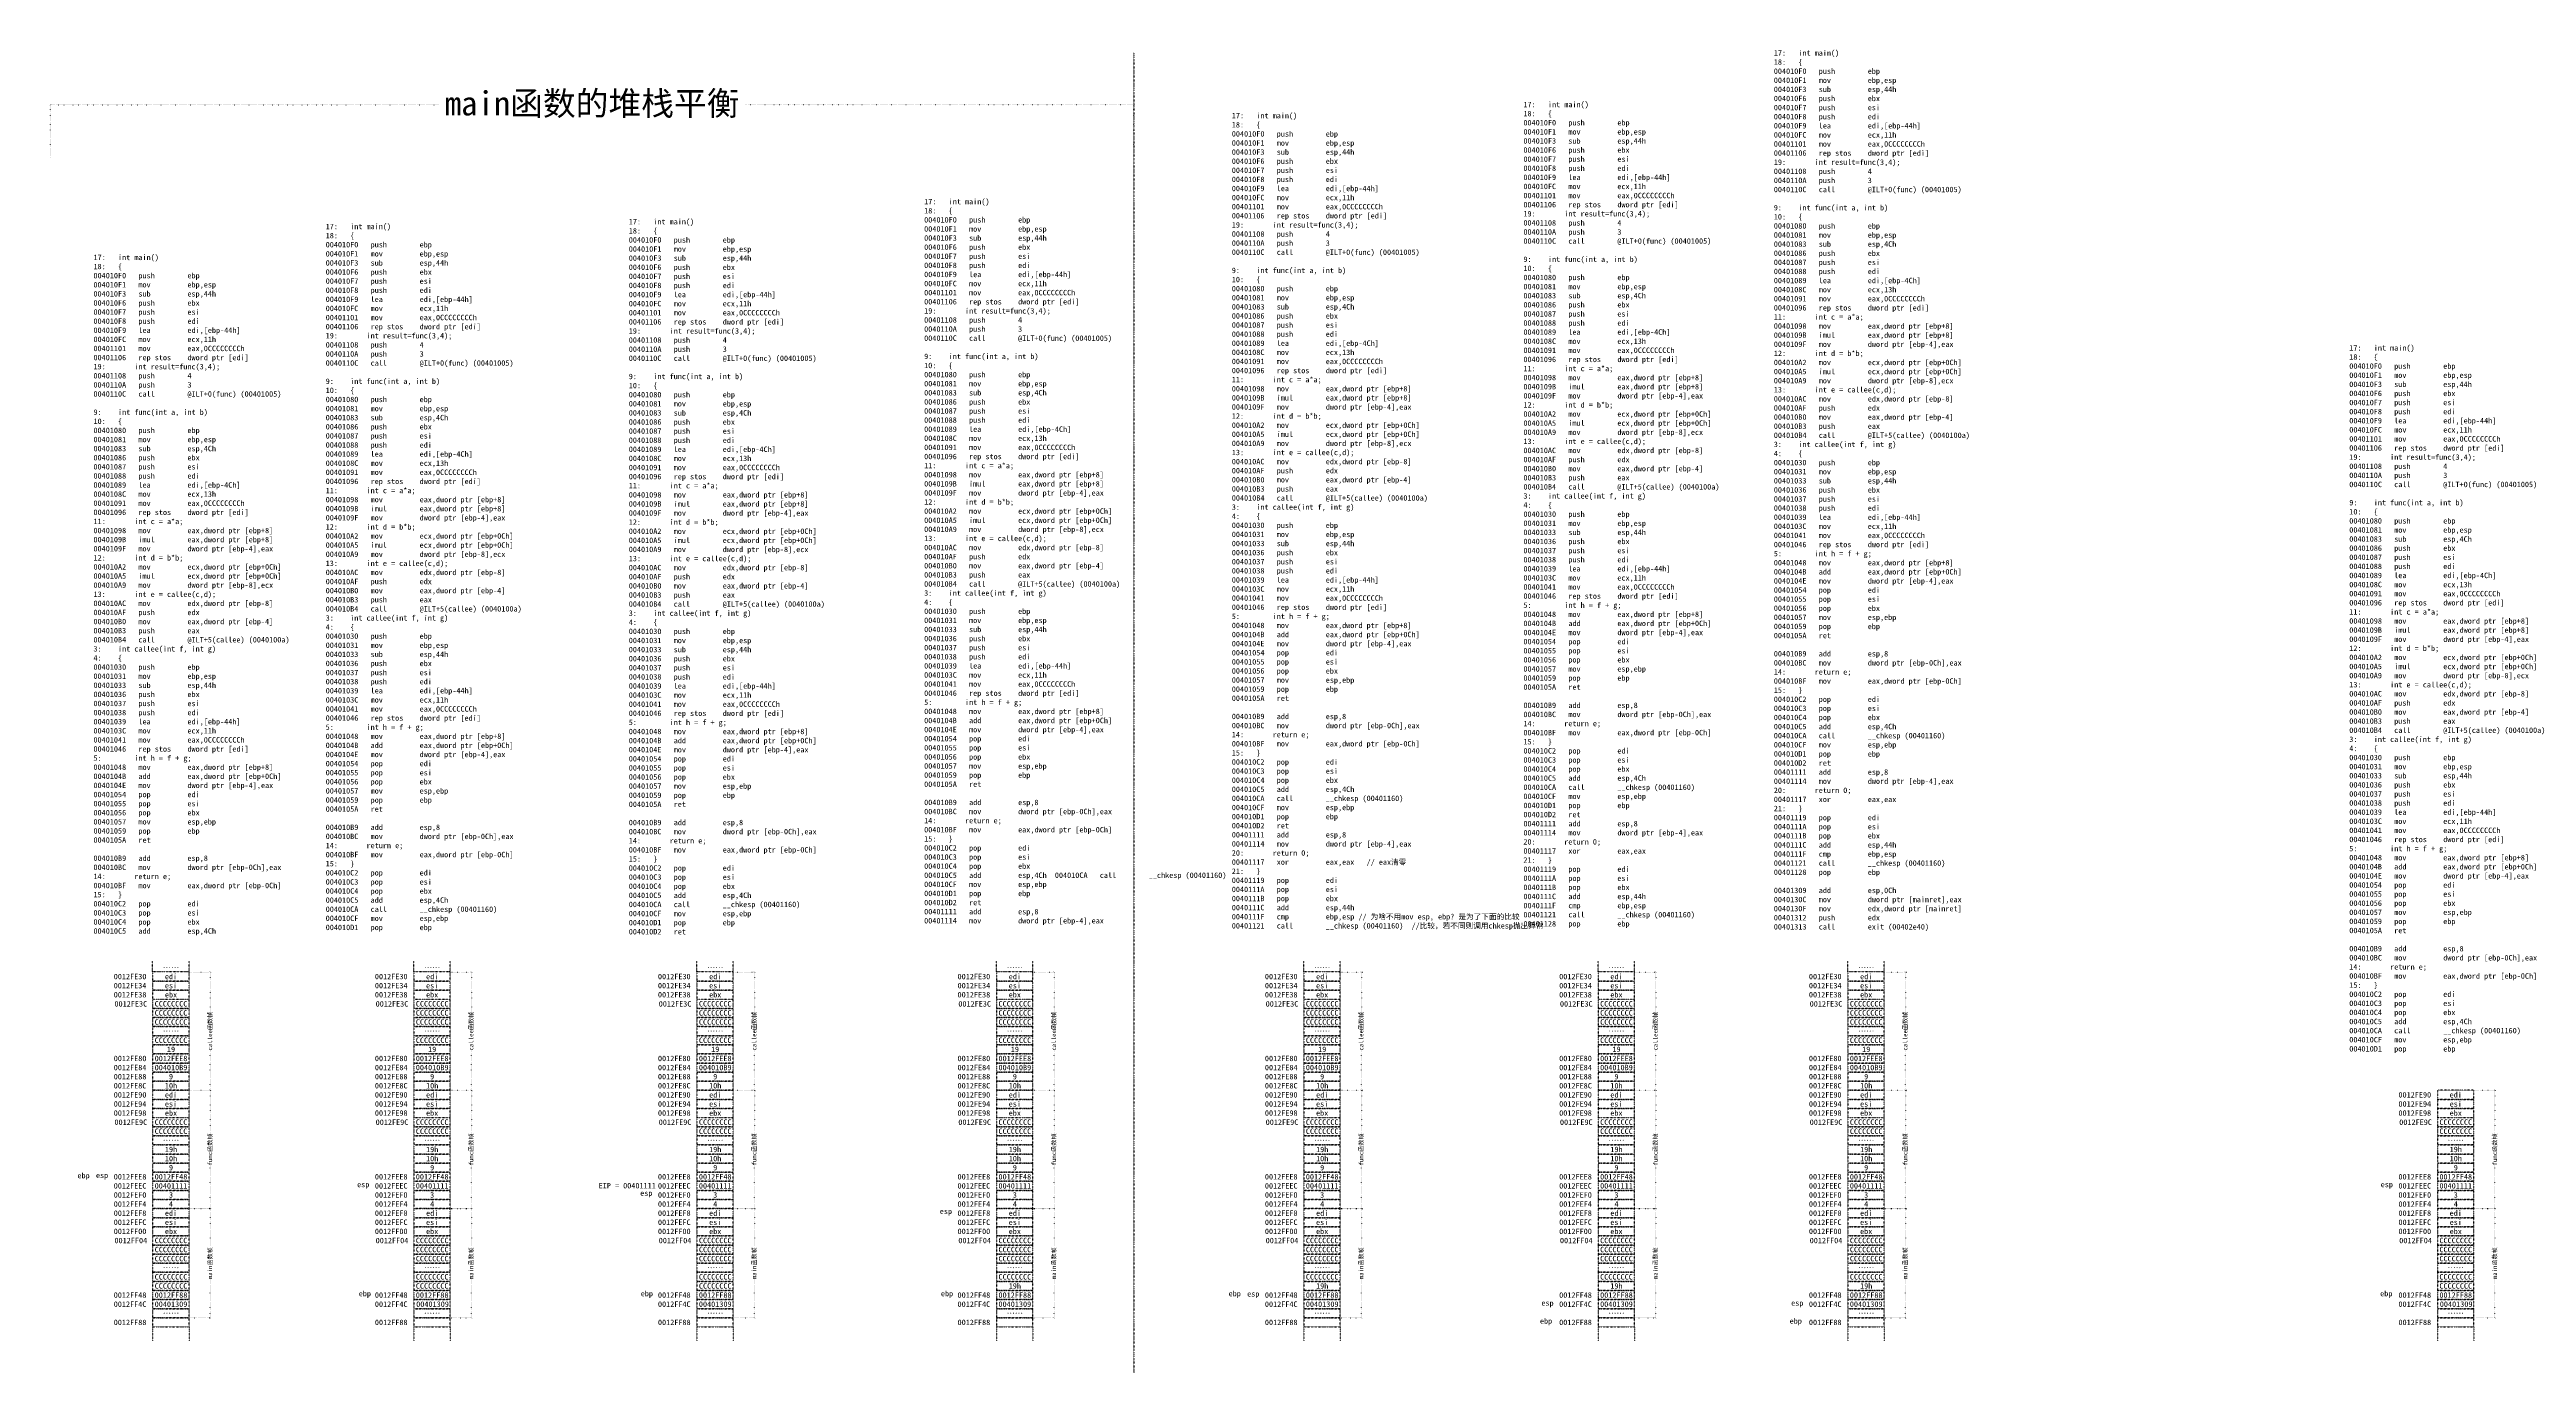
# Model space of a CAD drawing. Header units: millimetres. Extents: x 4752 to 29114, y 1106 to 4893.
# Drawn here: x 22307 to 29114, y 1260 to 4893 of the extents above; entities that cross this region are included whole.
import ezdxf

# ---------------------------------------------------------------- set-up
doc = ezdxf.new("R2010")
doc.units = ezdxf.units.MM
doc.linetypes.add('ACAD_ISO07W100', pattern=[3, 0, -3])
doc.linetypes.add('DOT', pattern=[0.25, 0, -0.25])
doc.styles.get("Standard").update_dxf_attribs({"font": ''})
doc.styles.add('w', font='', dxfattribs={"height": 15})
doc.styles.get('Standard').set_extended_font_data('SimSun')
doc.styles.get('w').set_extended_font_data('SimSun')
doc.dimstyles.new('w', dxfattribs={"dimscale": 3, "dimtxt": 4, "dimasz": 1.5, "dimexe": 1.25, "dimexo": 0.625, "dimtad": 0, "dimtxsty": 'Standard', "dimblk": 'ARCHTICK', "dimcen": 2.5, "dimclrd": 5, "dimclre": 5, "dimclrt": 5, "dimadec": 1, "dimazin": 0, "dimtfac": 1, "dimtmove": 0, "dimatfit": 3, "dimfxl": 1, "dimarcsym": 0})

# ---------------------------------------------------------------- blocks, each defined once
blk = doc.blocks.new('b')
at = {"linetype": 'DOT'}
blk.add_lwpolyline([(-100, 0), (0, 0), (0, 25), (-100, 25)], close=True, dxfattribs=at)
blk = doc.blocks.new('_ArchTick')
at = {"color": 0, "linetype": 'ByBlock', "const_width": 0.15}
blk.add_lwpolyline([(-0.5, -0.5), (0.5, 0.5)], dxfattribs=at)
blk = doc.blocks.new('*D52')
at = {"color": 5, "linetype": 'ACAD_ISO07W100', "lineweight": -2}
for p, q in [((22692.1, 2359.5), (22752.2, 2359.5)), ((22748.5, 2359.5), (22748.5, 2249.2)), ((22748.5, 2034.5), (22748.5, 2144.9)), ((22692.1, 2034.5), (22752.2, 2034.5))]:
    blk.add_line(p, q, dxfattribs=at)
at = {"layer": 'Defpoints', "color": 0, "linetype": 'DOT'}
for p in [(22690.2, 2359.5), (22690.2, 2034.5), (22748.5, 2034.5)]:
    blk.add_point(p, dxfattribs=at)
at = {"color": 5, "linetype": 'DOT', "lineweight": -2, "xscale": 4.5, "yscale": 4.5, "zscale": 4.5}
for p, rotation in [((22748.5, 2359.5), 90), ((22748.5, 2034.5), 270)]:
    blk.add_blockref('_ArchTick', p, dxfattribs=dict(at, rotation=rotation))
at = {"color": 5, "linetype": 'DOT', "insert": (22748.5, 2197), "char_height": 12, "attachment_point": 5, "rotation": 90}
blk.add_mtext('callee函数帧', dxfattribs=at)
blk = doc.blocks.new('*D50')
at = {"color": 5, "linetype": 'ACAD_ISO07W100', "lineweight": -2}
for p, q in [((22692.1, 2034.5), (22752.2, 2034.5)), ((22748.5, 2034.5), (22748.5, 1915.7)), ((22748.5, 1709.5), (22748.5, 1828.4)), ((22692.1, 1709.5), (22752.2, 1709.5))]:
    blk.add_line(p, q, dxfattribs=at)
at = {"layer": 'Defpoints', "color": 0, "linetype": 'DOT'}
for p in [(22690.2, 2034.5), (22690.2, 1709.5), (22748.5, 1709.5)]:
    blk.add_point(p, dxfattribs=at)
at = {"color": 5, "linetype": 'DOT', "lineweight": -2, "xscale": 4.5, "yscale": 4.5, "zscale": 4.5}
for p, rotation in [((22748.5, 2034.5), 90), ((22748.5, 1709.5), 270)]:
    blk.add_blockref('_ArchTick', p, dxfattribs=dict(at, rotation=rotation))
at = {"color": 5, "linetype": 'DOT', "insert": (22748.5, 1872), "char_height": 12, "attachment_point": 5, "rotation": 90}
blk.add_mtext('func函数帧', dxfattribs=at)
blk = doc.blocks.new('*D51')
at = {"color": 5, "linetype": 'ACAD_ISO07W100', "lineweight": -2}
for p, q in [((22690.2, 1709.5), (22752.2, 1709.5)), ((22748.5, 1709.5), (22748.5, 1603.6)), ((22748.5, 1409.5), (22748.5, 1515.5)), ((22690.2, 1409.5), (22752.2, 1409.5))]:
    blk.add_line(p, q, dxfattribs=at)
at = {"layer": 'Defpoints', "color": 0, "linetype": 'DOT'}
for p in [(22688.3, 1709.5), (22688.3, 1409.5), (22748.5, 1409.5)]:
    blk.add_point(p, dxfattribs=at)
at = {"color": 5, "linetype": 'DOT', "lineweight": -2, "xscale": 4.5, "yscale": 4.5, "zscale": 4.5}
for p, rotation in [((22748.5, 1709.5), 90), ((22748.5, 1409.5), 270)]:
    blk.add_blockref('_ArchTick', p, dxfattribs=dict(at, rotation=rotation))
at = {"color": 5, "linetype": 'DOT', "insert": (22748.5, 1559.5), "char_height": 12, "attachment_point": 5, "rotation": 90}
blk.add_mtext('main函数帧', dxfattribs=at)
blk = doc.blocks.new('*D55')
at = {"color": 5, "linetype": 'ACAD_ISO07W100', "lineweight": -2}
for p, q in [((23409.8, 2359.5), (23469.9, 2359.5)), ((23466.2, 2359.5), (23466.2, 2249.2)), ((23466.2, 2034.5), (23466.2, 2144.9)), ((23409.8, 2034.5), (23469.9, 2034.5))]:
    blk.add_line(p, q, dxfattribs=at)
at = {"layer": 'Defpoints', "color": 0, "linetype": 'DOT'}
for p in [(23407.9, 2359.5), (23407.9, 2034.5), (23466.2, 2034.5)]:
    blk.add_point(p, dxfattribs=at)
at = {"color": 5, "linetype": 'DOT', "lineweight": -2, "xscale": 4.5, "yscale": 4.5, "zscale": 4.5}
for p, rotation in [((23466.2, 2359.5), 90), ((23466.2, 2034.5), 270)]:
    blk.add_blockref('_ArchTick', p, dxfattribs=dict(at, rotation=rotation))
at = {"color": 5, "linetype": 'DOT', "insert": (23466.2, 2197), "char_height": 12, "attachment_point": 5, "rotation": 90}
blk.add_mtext('callee函数帧', dxfattribs=at)
blk = doc.blocks.new('*D53')
at = {"color": 5, "linetype": 'ACAD_ISO07W100', "lineweight": -2}
for p, q in [((23409.8, 2034.5), (23469.9, 2034.5)), ((23466.2, 2034.5), (23466.2, 1915.7)), ((23466.2, 1709.5), (23466.2, 1828.4)), ((23409.8, 1709.5), (23469.9, 1709.5))]:
    blk.add_line(p, q, dxfattribs=at)
at = {"layer": 'Defpoints', "color": 0, "linetype": 'DOT'}
for p in [(23407.9, 2034.5), (23407.9, 1709.5), (23466.2, 1709.5)]:
    blk.add_point(p, dxfattribs=at)
at = {"color": 5, "linetype": 'DOT', "lineweight": -2, "xscale": 4.5, "yscale": 4.5, "zscale": 4.5}
for p, rotation in [((23466.2, 2034.5), 90), ((23466.2, 1709.5), 270)]:
    blk.add_blockref('_ArchTick', p, dxfattribs=dict(at, rotation=rotation))
at = {"color": 5, "linetype": 'DOT', "insert": (23466.2, 1872), "char_height": 12, "attachment_point": 5, "rotation": 90}
blk.add_mtext('func函数帧', dxfattribs=at)
blk = doc.blocks.new('*D54')
at = {"color": 5, "linetype": 'ACAD_ISO07W100', "lineweight": -2}
for p, q in [((23407.9, 1709.5), (23469.9, 1709.5)), ((23466.2, 1709.5), (23466.2, 1603.6)), ((23466.2, 1409.5), (23466.2, 1515.5)), ((23407.9, 1409.5), (23469.9, 1409.5))]:
    blk.add_line(p, q, dxfattribs=at)
at = {"layer": 'Defpoints', "color": 0, "linetype": 'DOT'}
for p in [(23406, 1709.5), (23406, 1409.5), (23466.2, 1409.5)]:
    blk.add_point(p, dxfattribs=at)
at = {"color": 5, "linetype": 'DOT', "lineweight": -2, "xscale": 4.5, "yscale": 4.5, "zscale": 4.5}
for p, rotation in [((23466.2, 1709.5), 90), ((23466.2, 1409.5), 270)]:
    blk.add_blockref('_ArchTick', p, dxfattribs=dict(at, rotation=rotation))
at = {"color": 5, "linetype": 'DOT', "insert": (23466.2, 1559.5), "char_height": 12, "attachment_point": 5, "rotation": 90}
blk.add_mtext('main函数帧', dxfattribs=at)
blk = doc.blocks.new('*D58')
at = {"color": 5, "linetype": 'ACAD_ISO07W100', "lineweight": -2}
for p, q in [((24187.7, 2359.5), (24247.8, 2359.5)), ((24244, 2359.5), (24244, 2249.2)), ((24244, 2034.5), (24244, 2144.9)), ((24187.7, 2034.5), (24247.8, 2034.5))]:
    blk.add_line(p, q, dxfattribs=at)
at = {"layer": 'Defpoints', "color": 0, "linetype": 'DOT'}
for p in [(24185.8, 2359.5), (24185.8, 2034.5), (24244, 2034.5)]:
    blk.add_point(p, dxfattribs=at)
at = {"color": 5, "linetype": 'DOT', "lineweight": -2, "xscale": 4.5, "yscale": 4.5, "zscale": 4.5}
for p, rotation in [((24244, 2359.5), 90), ((24244, 2034.5), 270)]:
    blk.add_blockref('_ArchTick', p, dxfattribs=dict(at, rotation=rotation))
at = {"color": 5, "linetype": 'DOT', "insert": (24244, 2197), "char_height": 12, "attachment_point": 5, "rotation": 90}
blk.add_mtext('callee函数帧', dxfattribs=at)
blk = doc.blocks.new('*D56')
at = {"color": 5, "linetype": 'ACAD_ISO07W100', "lineweight": -2}
for p, q in [((24187.7, 2034.5), (24247.8, 2034.5)), ((24244, 2034.5), (24244, 1915.7)), ((24244, 1709.5), (24244, 1828.4)), ((24187.7, 1709.5), (24247.8, 1709.5))]:
    blk.add_line(p, q, dxfattribs=at)
at = {"layer": 'Defpoints', "color": 0, "linetype": 'DOT'}
for p in [(24185.8, 2034.5), (24185.8, 1709.5), (24244, 1709.5)]:
    blk.add_point(p, dxfattribs=at)
at = {"color": 5, "linetype": 'DOT', "lineweight": -2, "xscale": 4.5, "yscale": 4.5, "zscale": 4.5}
for p, rotation in [((24244, 2034.5), 90), ((24244, 1709.5), 270)]:
    blk.add_blockref('_ArchTick', p, dxfattribs=dict(at, rotation=rotation))
at = {"color": 5, "linetype": 'DOT', "insert": (24244, 1872), "char_height": 12, "attachment_point": 5, "rotation": 90}
blk.add_mtext('func函数帧', dxfattribs=at)
blk = doc.blocks.new('*D57')
at = {"color": 5, "linetype": 'ACAD_ISO07W100', "lineweight": -2}
for p, q in [((24185.8, 1709.5), (24247.8, 1709.5)), ((24244, 1709.5), (24244, 1603.6)), ((24244, 1409.5), (24244, 1515.5)), ((24185.8, 1409.5), (24247.8, 1409.5))]:
    blk.add_line(p, q, dxfattribs=at)
at = {"layer": 'Defpoints', "color": 0, "linetype": 'DOT'}
for p in [(24183.9, 1709.5), (24183.9, 1409.5), (24244, 1409.5)]:
    blk.add_point(p, dxfattribs=at)
at = {"color": 5, "linetype": 'DOT', "lineweight": -2, "xscale": 4.5, "yscale": 4.5, "zscale": 4.5}
for p, rotation in [((24244, 1709.5), 90), ((24244, 1409.5), 270)]:
    blk.add_blockref('_ArchTick', p, dxfattribs=dict(at, rotation=rotation))
at = {"color": 5, "linetype": 'DOT', "insert": (24244, 1559.5), "char_height": 12, "attachment_point": 5, "rotation": 90}
blk.add_mtext('main函数帧', dxfattribs=at)
blk = doc.blocks.new('*D61')
at = {"color": 5, "linetype": 'ACAD_ISO07W100', "lineweight": -2}
for p, q in [((25011, 2359.5), (25071.1, 2359.5)), ((25067.4, 2359.5), (25067.4, 2249.2)), ((25067.4, 2034.5), (25067.4, 2144.9)), ((25011, 2034.5), (25071.1, 2034.5))]:
    blk.add_line(p, q, dxfattribs=at)
at = {"layer": 'Defpoints', "color": 0, "linetype": 'DOT'}
for p in [(25009.1, 2359.5), (25009.1, 2034.5), (25067.4, 2034.5)]:
    blk.add_point(p, dxfattribs=at)
at = {"color": 5, "linetype": 'DOT', "lineweight": -2, "xscale": 4.5, "yscale": 4.5, "zscale": 4.5}
for p, rotation in [((25067.4, 2359.5), 90), ((25067.4, 2034.5), 270)]:
    blk.add_blockref('_ArchTick', p, dxfattribs=dict(at, rotation=rotation))
at = {"color": 5, "linetype": 'DOT', "insert": (25067.4, 2197), "char_height": 12, "attachment_point": 5, "rotation": 90}
blk.add_mtext('callee函数帧', dxfattribs=at)
blk = doc.blocks.new('*D59')
at = {"color": 5, "linetype": 'ACAD_ISO07W100', "lineweight": -2}
for p, q in [((25011, 2034.5), (25071.1, 2034.5)), ((25067.4, 2034.5), (25067.4, 1915.7)), ((25067.4, 1709.5), (25067.4, 1828.4)), ((25011, 1709.5), (25071.1, 1709.5))]:
    blk.add_line(p, q, dxfattribs=at)
at = {"layer": 'Defpoints', "color": 0, "linetype": 'DOT'}
for p in [(25009.1, 2034.5), (25009.1, 1709.5), (25067.4, 1709.5)]:
    blk.add_point(p, dxfattribs=at)
at = {"color": 5, "linetype": 'DOT', "lineweight": -2, "xscale": 4.5, "yscale": 4.5, "zscale": 4.5}
for p, rotation in [((25067.4, 2034.5), 90), ((25067.4, 1709.5), 270)]:
    blk.add_blockref('_ArchTick', p, dxfattribs=dict(at, rotation=rotation))
at = {"color": 5, "linetype": 'DOT', "insert": (25067.4, 1872), "char_height": 12, "attachment_point": 5, "rotation": 90}
blk.add_mtext('func函数帧', dxfattribs=at)
blk = doc.blocks.new('*D60')
at = {"color": 5, "linetype": 'ACAD_ISO07W100', "lineweight": -2}
for p, q in [((25009.1, 1709.5), (25071.1, 1709.5)), ((25067.4, 1709.5), (25067.4, 1603.6)), ((25067.4, 1409.5), (25067.4, 1515.5)), ((25009.1, 1409.5), (25071.1, 1409.5))]:
    blk.add_line(p, q, dxfattribs=at)
at = {"layer": 'Defpoints', "color": 0, "linetype": 'DOT'}
for p in [(25007.3, 1709.5), (25007.3, 1409.5), (25067.4, 1409.5)]:
    blk.add_point(p, dxfattribs=at)
at = {"color": 5, "linetype": 'DOT', "lineweight": -2, "xscale": 4.5, "yscale": 4.5, "zscale": 4.5}
for p, rotation in [((25067.4, 1709.5), 90), ((25067.4, 1409.5), 270)]:
    blk.add_blockref('_ArchTick', p, dxfattribs=dict(at, rotation=rotation))
at = {"color": 5, "linetype": 'DOT', "insert": (25067.4, 1559.5), "char_height": 12, "attachment_point": 5, "rotation": 90}
blk.add_mtext('main函数帧', dxfattribs=at)
blk = doc.blocks.new('*D64')
at = {"color": 5, "linetype": 'ACAD_ISO07W100', "lineweight": -2}
for p, q in [((25855.6, 2359.5), (25915.7, 2359.5)), ((25912, 2359.5), (25912, 2249.2)), ((25912, 2034.5), (25912, 2144.9)), ((25855.6, 2034.5), (25915.7, 2034.5))]:
    blk.add_line(p, q, dxfattribs=at)
at = {"layer": 'Defpoints', "color": 0, "linetype": 'DOT'}
for p in [(25853.7, 2359.5), (25853.7, 2034.5), (25912, 2034.5)]:
    blk.add_point(p, dxfattribs=at)
at = {"color": 5, "linetype": 'DOT', "lineweight": -2, "xscale": 4.5, "yscale": 4.5, "zscale": 4.5}
for p, rotation in [((25912, 2359.5), 90), ((25912, 2034.5), 270)]:
    blk.add_blockref('_ArchTick', p, dxfattribs=dict(at, rotation=rotation))
at = {"color": 5, "linetype": 'DOT', "insert": (25912, 2197), "char_height": 12, "attachment_point": 5, "rotation": 90}
blk.add_mtext('callee函数帧', dxfattribs=at)
blk = doc.blocks.new('*D62')
at = {"color": 5, "linetype": 'ACAD_ISO07W100', "lineweight": -2}
for p, q in [((25855.6, 2034.5), (25915.7, 2034.5)), ((25912, 2034.5), (25912, 1915.7)), ((25912, 1709.5), (25912, 1828.4)), ((25855.6, 1709.5), (25915.7, 1709.5))]:
    blk.add_line(p, q, dxfattribs=at)
at = {"layer": 'Defpoints', "color": 0, "linetype": 'DOT'}
for p in [(25853.7, 2034.5), (25853.7, 1709.5), (25912, 1709.5)]:
    blk.add_point(p, dxfattribs=at)
at = {"color": 5, "linetype": 'DOT', "lineweight": -2, "xscale": 4.5, "yscale": 4.5, "zscale": 4.5}
for p, rotation in [((25912, 2034.5), 90), ((25912, 1709.5), 270)]:
    blk.add_blockref('_ArchTick', p, dxfattribs=dict(at, rotation=rotation))
at = {"color": 5, "linetype": 'DOT', "insert": (25912, 1872), "char_height": 12, "attachment_point": 5, "rotation": 90}
blk.add_mtext('func函数帧', dxfattribs=at)
blk = doc.blocks.new('*D63')
at = {"color": 5, "linetype": 'ACAD_ISO07W100', "lineweight": -2}
for p, q in [((25853.7, 1709.5), (25915.7, 1709.5)), ((25912, 1709.5), (25912, 1603.6)), ((25912, 1409.5), (25912, 1515.5)), ((25853.7, 1409.5), (25915.7, 1409.5))]:
    blk.add_line(p, q, dxfattribs=at)
at = {"layer": 'Defpoints', "color": 0, "linetype": 'DOT'}
for p in [(25851.8, 1709.5), (25851.8, 1409.5), (25912, 1409.5)]:
    blk.add_point(p, dxfattribs=at)
at = {"color": 5, "linetype": 'DOT', "lineweight": -2, "xscale": 4.5, "yscale": 4.5, "zscale": 4.5}
for p, rotation in [((25912, 1709.5), 90), ((25912, 1409.5), 270)]:
    blk.add_blockref('_ArchTick', p, dxfattribs=dict(at, rotation=rotation))
at = {"color": 5, "linetype": 'DOT', "insert": (25912, 1559.5), "char_height": 12, "attachment_point": 5, "rotation": 90}
blk.add_mtext('main函数帧', dxfattribs=at)
blk = doc.blocks.new('*D67')
at = {"color": 5, "linetype": 'ACAD_ISO07W100', "lineweight": -2}
for p, q in [((26664.3, 2359.5), (26724.4, 2359.5)), ((26720.7, 2359.5), (26720.7, 2249.2)), ((26720.7, 2034.5), (26720.7, 2144.9)), ((26664.3, 2034.5), (26724.4, 2034.5))]:
    blk.add_line(p, q, dxfattribs=at)
at = {"layer": 'Defpoints', "color": 0, "linetype": 'DOT'}
for p in [(26662.4, 2359.5), (26662.4, 2034.5), (26720.7, 2034.5)]:
    blk.add_point(p, dxfattribs=at)
at = {"color": 5, "linetype": 'DOT', "lineweight": -2, "xscale": 4.5, "yscale": 4.5, "zscale": 4.5}
for p, rotation in [((26720.7, 2359.5), 90), ((26720.7, 2034.5), 270)]:
    blk.add_blockref('_ArchTick', p, dxfattribs=dict(at, rotation=rotation))
at = {"color": 5, "linetype": 'DOT', "insert": (26720.7, 2197), "char_height": 12, "attachment_point": 5, "rotation": 90}
blk.add_mtext('callee函数帧', dxfattribs=at)
blk = doc.blocks.new('*D65')
at = {"color": 5, "linetype": 'ACAD_ISO07W100', "lineweight": -2}
for p, q in [((26664.3, 2034.5), (26724.4, 2034.5)), ((26720.7, 2034.5), (26720.7, 1915.7)), ((26720.7, 1709.5), (26720.7, 1828.4)), ((26664.3, 1709.5), (26724.4, 1709.5))]:
    blk.add_line(p, q, dxfattribs=at)
at = {"layer": 'Defpoints', "color": 0, "linetype": 'DOT'}
for p in [(26662.4, 2034.5), (26662.4, 1709.5), (26720.7, 1709.5)]:
    blk.add_point(p, dxfattribs=at)
at = {"color": 5, "linetype": 'DOT', "lineweight": -2, "xscale": 4.5, "yscale": 4.5, "zscale": 4.5}
for p, rotation in [((26720.7, 2034.5), 90), ((26720.7, 1709.5), 270)]:
    blk.add_blockref('_ArchTick', p, dxfattribs=dict(at, rotation=rotation))
at = {"color": 5, "linetype": 'DOT', "insert": (26720.7, 1872), "char_height": 12, "attachment_point": 5, "rotation": 90}
blk.add_mtext('func函数帧', dxfattribs=at)
blk = doc.blocks.new('*D66')
at = {"color": 5, "linetype": 'ACAD_ISO07W100', "lineweight": -2}
for p, q in [((26662.4, 1709.5), (26724.4, 1709.5)), ((26720.7, 1709.5), (26720.7, 1603.6)), ((26720.7, 1409.5), (26720.7, 1515.5)), ((26662.4, 1409.5), (26724.4, 1409.5))]:
    blk.add_line(p, q, dxfattribs=at)
at = {"layer": 'Defpoints', "color": 0, "linetype": 'DOT'}
for p in [(26660.6, 1709.5), (26660.6, 1409.5), (26720.7, 1409.5)]:
    blk.add_point(p, dxfattribs=at)
at = {"color": 5, "linetype": 'DOT', "lineweight": -2, "xscale": 4.5, "yscale": 4.5, "zscale": 4.5}
for p, rotation in [((26720.7, 1709.5), 90), ((26720.7, 1409.5), 270)]:
    blk.add_blockref('_ArchTick', p, dxfattribs=dict(at, rotation=rotation))
at = {"color": 5, "linetype": 'DOT', "insert": (26720.7, 1559.5), "char_height": 12, "attachment_point": 5, "rotation": 90}
blk.add_mtext('main函数帧', dxfattribs=at)
blk = doc.blocks.new('*D70')
at = {"color": 5, "linetype": 'ACAD_ISO07W100', "lineweight": -2}
for p, q in [((27350.6, 2359.5), (27410.7, 2359.5)), ((27407, 2359.5), (27407, 2249.2)), ((27407, 2034.5), (27407, 2144.9)), ((27350.6, 2034.5), (27410.7, 2034.5))]:
    blk.add_line(p, q, dxfattribs=at)
at = {"layer": 'Defpoints', "color": 0, "linetype": 'DOT'}
for p in [(27348.7, 2359.5), (27348.7, 2034.5), (27407, 2034.5)]:
    blk.add_point(p, dxfattribs=at)
at = {"color": 5, "linetype": 'DOT', "lineweight": -2, "xscale": 4.5, "yscale": 4.5, "zscale": 4.5}
for p, rotation in [((27407, 2359.5), 90), ((27407, 2034.5), 270)]:
    blk.add_blockref('_ArchTick', p, dxfattribs=dict(at, rotation=rotation))
at = {"color": 5, "linetype": 'DOT', "insert": (27407, 2197), "char_height": 12, "attachment_point": 5, "rotation": 90}
blk.add_mtext('callee函数帧', dxfattribs=at)
blk = doc.blocks.new('*D68')
at = {"color": 5, "linetype": 'ACAD_ISO07W100', "lineweight": -2}
for p, q in [((27350.6, 2034.5), (27410.7, 2034.5)), ((27407, 2034.5), (27407, 1915.7)), ((27407, 1709.5), (27407, 1828.4)), ((27350.6, 1709.5), (27410.7, 1709.5))]:
    blk.add_line(p, q, dxfattribs=at)
at = {"layer": 'Defpoints', "color": 0, "linetype": 'DOT'}
for p in [(27348.7, 2034.5), (27348.7, 1709.5), (27407, 1709.5)]:
    blk.add_point(p, dxfattribs=at)
at = {"color": 5, "linetype": 'DOT', "lineweight": -2, "xscale": 4.5, "yscale": 4.5, "zscale": 4.5}
for p, rotation in [((27407, 2034.5), 90), ((27407, 1709.5), 270)]:
    blk.add_blockref('_ArchTick', p, dxfattribs=dict(at, rotation=rotation))
at = {"color": 5, "linetype": 'DOT', "insert": (27407, 1872), "char_height": 12, "attachment_point": 5, "rotation": 90}
blk.add_mtext('func函数帧', dxfattribs=at)
blk = doc.blocks.new('*D69')
at = {"color": 5, "linetype": 'ACAD_ISO07W100', "lineweight": -2}
for p, q in [((27348.7, 1709.5), (27410.7, 1709.5)), ((27407, 1709.5), (27407, 1603.6)), ((27407, 1409.5), (27407, 1515.5)), ((27348.7, 1409.5), (27410.7, 1409.5))]:
    blk.add_line(p, q, dxfattribs=at)
at = {"layer": 'Defpoints', "color": 0, "linetype": 'DOT'}
for p in [(27346.8, 1709.5), (27346.8, 1409.5), (27407, 1409.5)]:
    blk.add_point(p, dxfattribs=at)
at = {"color": 5, "linetype": 'DOT', "lineweight": -2, "xscale": 4.5, "yscale": 4.5, "zscale": 4.5}
for p, rotation in [((27407, 1709.5), 90), ((27407, 1409.5), 270)]:
    blk.add_blockref('_ArchTick', p, dxfattribs=dict(at, rotation=rotation))
at = {"color": 5, "linetype": 'DOT', "insert": (27407, 1559.5), "char_height": 12, "attachment_point": 5, "rotation": 90}
blk.add_mtext('main函数帧', dxfattribs=at)
blk = doc.blocks.new('*D89')
at = {"color": 5, "linetype": 'ACAD_ISO07W100', "lineweight": -2}
for p, q in [((22309.4, 4598), (22309.4, 4745.6)), ((22309.4, 4741.8), (23376.4, 4741.8)), ((25286.8, 4741.8), (24219.8, 4741.8)), ((25286.8, 4598), (25286.8, 4745.6)), ((28970.7, 2034.5), (29030.9, 2034.5)), ((29027.1, 2034.5), (29027.1, 1915.7)), ((29027.1, 1709.5), (29027.1, 1828.4)), ((28970.7, 1709.5), (29030.9, 1709.5))]:
    blk.add_line(p, q, dxfattribs=at)
at = {"layer": 'Defpoints', "color": 0, "linetype": 'DOT'}
for p in [(25286.8, 4741.8), (22309.4, 4596.1), (25286.8, 4596.1), (28968.9, 2034.5), (28968.9, 1709.5), (29027.1, 1709.5)]:
    blk.add_point(p, dxfattribs=at)
at = {"color": 5, "linetype": 'DOT', "lineweight": -2, "xscale": 4.5, "yscale": 4.5, "zscale": 4.5}
for p, rotation in [((22309.4, 4741.8), 180), ((29027.1, 2034.5), 90), ((29027.1, 1709.5), 270)]:
    blk.add_blockref('_ArchTick', p, dxfattribs=dict(at, rotation=rotation))
blk.add_blockref('_ArchTick', (25286.8, 4741.8), dxfattribs=at)
at = {"color": 5, "linetype": 'DOT', "insert": (23798.1, 4741.8), "char_height": 66, "attachment_point": 5}
blk.add_mtext('main函数的堆栈平衡', dxfattribs=at)
at = {"color": 5, "linetype": 'DOT', "insert": (29027.1, 1872), "char_height": 12, "attachment_point": 5, "rotation": 90}
blk.add_mtext('func函数帧', dxfattribs=at)
blk = doc.blocks.new('*D90')
at = {"color": 5, "linetype": 'ACAD_ISO07W100', "lineweight": -2}
for p, q in [((28968.9, 1709.5), (29030.9, 1709.5)), ((29027.1, 1709.5), (29027.1, 1603.6)), ((29027.1, 1409.5), (29027.1, 1515.5)), ((28968.9, 1409.5), (29030.9, 1409.5))]:
    blk.add_line(p, q, dxfattribs=at)
at = {"layer": 'Defpoints', "color": 0, "linetype": 'DOT'}
for p in [(28967, 1709.5), (28967, 1409.5), (29027.1, 1409.5)]:
    blk.add_point(p, dxfattribs=at)
at = {"color": 5, "linetype": 'DOT', "lineweight": -2, "xscale": 4.5, "yscale": 4.5, "zscale": 4.5}
for p, rotation in [((29027.1, 1709.5), 90), ((29027.1, 1409.5), 270)]:
    blk.add_blockref('_ArchTick', p, dxfattribs=dict(at, rotation=rotation))
at = {"color": 5, "linetype": 'DOT', "insert": (29027.1, 1559.5), "char_height": 12, "attachment_point": 5, "rotation": 90}
blk.add_mtext('main函数帧', dxfattribs=at)

msp = doc.modelspace()

# ---------------------------------------------------------------- linework, layer by layer
at = {"linetype": 'DOT'}
for p, q in [((25286.8, 4885.524), (25286.8, 1259.541)), ((22590.213, 2359.543), (22590.213, 2389.543)), ((22690.213, 2359.543), (22690.213, 2389.543)), ((23307.897, 2359.543), (23307.897, 2389.543)), ((23407.897, 2359.543), (23407.897, 2389.543)), ((24085.781, 2359.543), (24085.781, 2389.543)), ((24185.781, 2359.543), (24185.781, 2389.543)), ((24909.137, 2359.543), (24909.137, 2389.543)), ((25009.137, 2359.543), (25009.137, 2389.543)), ((25753.709, 2359.543), (25753.709, 2389.543)), ((25853.709, 2359.543), (25853.709, 2389.543)), ((26562.435, 2359.543), (26562.435, 2389.543)), ((26662.435, 2359.543), (26662.435, 2389.543)), ((27248.699, 2359.543), (27248.699, 2389.543)), ((27348.699, 2359.543), (27348.699, 2389.543)), ((22590.213, 2284.543), (22590.213, 2259.543)), ((22590.213, 2284.543), (22690.213, 2284.543)), ((22590.213, 2259.543), (22690.213, 2259.543)), ((22690.213, 2259.543), (22690.213, 2284.543)), ((23307.897, 2284.543), (23307.897, 2259.543)), ((23307.897, 2284.543), (23407.897, 2284.543)), ((23307.897, 2259.543), (23407.897, 2259.543)), ((23407.897, 2259.543), (23407.897, 2284.543)), ((24085.781, 2284.543), (24085.781, 2259.543)), ((24085.781, 2284.543), (24185.781, 2284.543)), ((24085.781, 2259.543), (24185.781, 2259.543)), ((24185.781, 2259.543), (24185.781, 2284.543)), ((24909.137, 2284.543), (24909.137, 2259.543)), ((24909.137, 2284.543), (25009.137, 2284.543)), ((24909.137, 2259.543), (25009.137, 2259.543)), ((25009.137, 2259.543), (25009.137, 2284.543)), ((25753.709, 2284.543), (25753.709, 2259.543)), ((25753.709, 2284.543), (25853.709, 2284.543)), ((25753.709, 2259.543), (25853.709, 2259.543)), ((25853.709, 2259.543), (25853.709, 2284.543)), ((26562.435, 2284.543), (26562.435, 2259.543)), ((26562.435, 2284.543), (26662.435, 2284.543)), ((26562.435, 2259.543), (26662.435, 2259.543)), ((26662.435, 2259.543), (26662.435, 2284.543)), ((27248.699, 2284.543), (27248.699, 2259.543)), ((27248.699, 2284.543), (27348.699, 2284.543)), ((27248.699, 2259.543), (27348.699, 2259.543)), ((27348.699, 2259.543), (27348.699, 2284.543)), ((22590.213, 1959.543), (22590.213, 1934.543)), ((22590.213, 1959.543), (22690.213, 1959.543)), ((22590.213, 1934.543), (22690.213, 1934.543)), ((22690.213, 1934.543), (22690.213, 1959.543)), ((23307.897, 1959.543), (23307.897, 1934.543)), ((23307.897, 1959.543), (23407.897, 1959.543)), ((23307.897, 1934.543), (23407.897, 1934.543)), ((23407.897, 1934.543), (23407.897, 1959.543)), ((24085.781, 1959.543), (24085.781, 1934.543)), ((24085.781, 1959.543), (24185.781, 1959.543)), ((24085.781, 1934.543), (24185.781, 1934.543)), ((24185.781, 1934.543), (24185.781, 1959.543)), ((24909.137, 1959.543), (24909.137, 1934.543)), ((24909.137, 1959.543), (25009.137, 1959.543)), ((24909.137, 1934.543), (25009.137, 1934.543)), ((25009.137, 1934.543), (25009.137, 1959.543)), ((25753.709, 1959.543), (25753.709, 1934.543)), ((25753.709, 1959.543), (25853.709, 1959.543)), ((25753.709, 1934.543), (25853.709, 1934.543)), ((25853.709, 1934.543), (25853.709, 1959.543)), ((26562.435, 1959.543), (26562.435, 1934.543)), ((26562.435, 1959.543), (26662.435, 1959.543)), ((26562.435, 1934.543), (26662.435, 1934.543)), ((26662.435, 1934.543), (26662.435, 1959.543)), ((27248.699, 1959.543), (27248.699, 1934.543)), ((27248.699, 1959.543), (27348.699, 1959.543)), ((27248.699, 1934.543), (27348.699, 1934.543)), ((27348.699, 1934.543), (27348.699, 1959.543)), ((28868.87, 1959.543), (28868.87, 1934.543)), ((28868.87, 1959.543), (28968.87, 1959.543)), ((28868.87, 1934.543), (28968.87, 1934.543)), ((28968.87, 1934.543), (28968.87, 1959.543)), ((22690.213, 1634.543), (22590.213, 1634.543)), ((22590.213, 1634.543), (22590.213, 1609.543)), ((22690.213, 1609.543), (22690.213, 1634.543)), ((23407.897, 1634.543), (23307.897, 1634.543)), ((23307.897, 1634.543), (23307.897, 1609.543)), ((23407.897, 1609.543), (23407.897, 1634.543)), ((24185.781, 1634.543), (24085.781, 1634.543)), ((24085.781, 1634.543), (24085.781, 1609.543)), ((24185.781, 1609.543), (24185.781, 1634.543)), ((25009.137, 1634.543), (24909.137, 1634.543)), ((24909.137, 1634.543), (24909.137, 1609.543)), ((25009.137, 1609.543), (25009.137, 1634.543)), ((25853.709, 1634.543), (25753.709, 1634.543)), ((25753.709, 1634.543), (25753.709, 1609.543)), ((25853.709, 1609.543), (25853.709, 1634.543)), ((26662.435, 1634.543), (26562.435, 1634.543)), ((26562.435, 1634.543), (26562.435, 1609.543)), ((26662.435, 1609.543), (26662.435, 1634.543)), ((27348.699, 1634.543), (27248.699, 1634.543)), ((27248.699, 1634.543), (27248.699, 1609.543)), ((27348.699, 1609.543), (27348.699, 1634.543)), ((28968.87, 1634.543), (28868.87, 1634.543)), ((28868.87, 1634.543), (28868.87, 1609.543)), ((28968.87, 1609.543), (28968.87, 1634.543)), ((22590.213, 1609.543), (22690.213, 1609.543)), ((23307.897, 1609.543), (23407.897, 1609.543)), ((24085.781, 1609.543), (24185.781, 1609.543)), ((24909.137, 1609.543), (25009.137, 1609.543)), ((25753.709, 1609.543), (25853.709, 1609.543)), ((26562.435, 1609.543), (26662.435, 1609.543)), ((27248.699, 1609.543), (27348.699, 1609.543)), ((28868.87, 1609.543), (28968.87, 1609.543)), ((22590.213, 1384.543), (22590.213, 1346.022)), ((22690.213, 1384.543), (22690.213, 1346.022)), ((23307.897, 1384.543), (23307.897, 1346.022)), ((23407.897, 1384.543), (23407.897, 1346.022)), ((24085.781, 1384.543), (24085.781, 1346.022)), ((24185.781, 1384.543), (24185.781, 1346.022)), ((24909.137, 1384.543), (24909.137, 1346.022)), ((25009.137, 1384.543), (25009.137, 1346.022)), ((25753.709, 1384.543), (25753.709, 1346.022)), ((25853.709, 1384.543), (25853.709, 1346.022)), ((26562.435, 1384.543), (26562.435, 1346.022)), ((26662.435, 1384.543), (26662.435, 1346.022)), ((27248.699, 1384.543), (27248.699, 1346.022)), ((27348.699, 1384.543), (27348.699, 1346.022)), ((28868.87, 1384.543), (28868.87, 1346.022)), ((28968.87, 1384.543), (28968.87, 1346.022))]:
    msp.add_line(p, q, dxfattribs=at)
for points in [[(22590.213, 2334.543), (22690.213, 2334.543), (22690.213, 2359.543), (22590.213, 2359.543)], [(22590.213, 2309.543), (22690.213, 2309.543), (22690.213, 2334.543), (22590.213, 2334.543)], [(23307.897, 2334.543), (23407.897, 2334.543), (23407.897, 2359.543), (23307.897, 2359.543)], [(23307.897, 2309.543), (23407.897, 2309.543), (23407.897, 2334.543), (23307.897, 2334.543)], [(24085.781, 2334.543), (24185.781, 2334.543), (24185.781, 2359.543), (24085.781, 2359.543)], [(24085.781, 2309.543), (24185.781, 2309.543), (24185.781, 2334.543), (24085.781, 2334.543)], [(24909.137, 2334.543), (25009.137, 2334.543), (25009.137, 2359.543), (24909.137, 2359.543)], [(24909.137, 2309.543), (25009.137, 2309.543), (25009.137, 2334.543), (24909.137, 2334.543)], [(25753.709, 2334.543), (25853.709, 2334.543), (25853.709, 2359.543), (25753.709, 2359.543)], [(25753.709, 2309.543), (25853.709, 2309.543), (25853.709, 2334.543), (25753.709, 2334.543)], [(26562.435, 2334.543), (26662.435, 2334.543), (26662.435, 2359.543), (26562.435, 2359.543)], [(26562.435, 2309.543), (26662.435, 2309.543), (26662.435, 2334.543), (26562.435, 2334.543)], [(27248.699, 2334.543), (27348.699, 2334.543), (27348.699, 2359.543), (27248.699, 2359.543)], [(27248.699, 2309.543), (27348.699, 2309.543), (27348.699, 2334.543), (27248.699, 2334.543)], [(22590.213, 2284.543), (22690.213, 2284.543), (22690.213, 2309.543), (22590.213, 2309.543)], [(23307.897, 2284.543), (23407.897, 2284.543), (23407.897, 2309.543), (23307.897, 2309.543)], [(24085.781, 2284.543), (24185.781, 2284.543), (24185.781, 2309.543), (24085.781, 2309.543)], [(24909.137, 2284.543), (25009.137, 2284.543), (25009.137, 2309.543), (24909.137, 2309.543)], [(25753.709, 2284.543), (25853.709, 2284.543), (25853.709, 2309.543), (25753.709, 2309.543)], [(26562.435, 2284.543), (26662.435, 2284.543), (26662.435, 2309.543), (26562.435, 2309.543)], [(27248.699, 2284.543), (27348.699, 2284.543), (27348.699, 2309.543), (27248.699, 2309.543)], [(22590.213, 2109.543), (22690.213, 2109.543), (22690.213, 2134.543), (22590.213, 2134.543)], [(23307.897, 2109.543), (23407.897, 2109.543), (23407.897, 2134.543), (23307.897, 2134.543)], [(24085.781, 2109.543), (24185.781, 2109.543), (24185.781, 2134.543), (24085.781, 2134.543)], [(24909.137, 2109.543), (25009.137, 2109.543), (25009.137, 2134.543), (24909.137, 2134.543)], [(25753.709, 2109.543), (25853.709, 2109.543), (25853.709, 2134.543), (25753.709, 2134.543)], [(26562.435, 2109.543), (26662.435, 2109.543), (26662.435, 2134.543), (26562.435, 2134.543)], [(27248.699, 2109.543), (27348.699, 2109.543), (27348.699, 2134.543), (27248.699, 2134.543)], [(22590.213, 2084.543), (22690.213, 2084.543), (22690.213, 2109.543), (22590.213, 2109.543)], [(22590.213, 2059.543), (22690.213, 2059.543), (22690.213, 2084.543), (22590.213, 2084.543)], [(22590.213, 2034.543), (22690.213, 2034.543), (22690.213, 2059.543), (22590.213, 2059.543)], [(23307.897, 2084.543), (23407.897, 2084.543), (23407.897, 2109.543), (23307.897, 2109.543)], [(23307.897, 2059.543), (23407.897, 2059.543), (23407.897, 2084.543), (23307.897, 2084.543)], [(23307.897, 2034.543), (23407.897, 2034.543), (23407.897, 2059.543), (23307.897, 2059.543)], [(24085.781, 2084.543), (24185.781, 2084.543), (24185.781, 2109.543), (24085.781, 2109.543)], [(24085.781, 2059.543), (24185.781, 2059.543), (24185.781, 2084.543), (24085.781, 2084.543)], [(24085.781, 2034.543), (24185.781, 2034.543), (24185.781, 2059.543), (24085.781, 2059.543)], [(24909.137, 2084.543), (25009.137, 2084.543), (25009.137, 2109.543), (24909.137, 2109.543)], [(24909.137, 2059.543), (25009.137, 2059.543), (25009.137, 2084.543), (24909.137, 2084.543)], [(24909.137, 2034.543), (25009.137, 2034.543), (25009.137, 2059.543), (24909.137, 2059.543)], [(25753.709, 2084.543), (25853.709, 2084.543), (25853.709, 2109.543), (25753.709, 2109.543)], [(25753.709, 2059.543), (25853.709, 2059.543), (25853.709, 2084.543), (25753.709, 2084.543)], [(25753.709, 2034.543), (25853.709, 2034.543), (25853.709, 2059.543), (25753.709, 2059.543)], [(26562.435, 2084.543), (26662.435, 2084.543), (26662.435, 2109.543), (26562.435, 2109.543)], [(26562.435, 2059.543), (26662.435, 2059.543), (26662.435, 2084.543), (26562.435, 2084.543)], [(26562.435, 2034.543), (26662.435, 2034.543), (26662.435, 2059.543), (26562.435, 2059.543)], [(27248.699, 2084.543), (27348.699, 2084.543), (27348.699, 2109.543), (27248.699, 2109.543)], [(27248.699, 2059.543), (27348.699, 2059.543), (27348.699, 2084.543), (27248.699, 2084.543)], [(27248.699, 2034.543), (27348.699, 2034.543), (27348.699, 2059.543), (27248.699, 2059.543)], [(22590.213, 2009.543), (22690.213, 2009.543), (22690.213, 2034.543), (22590.213, 2034.543)], [(22590.213, 1984.543), (22690.213, 1984.543), (22690.213, 2009.543), (22590.213, 2009.543)], [(22590.213, 1959.543), (22690.213, 1959.543), (22690.213, 1984.543), (22590.213, 1984.543)], [(23307.897, 2009.543), (23407.897, 2009.543), (23407.897, 2034.543), (23307.897, 2034.543)], [(23307.897, 1984.543), (23407.897, 1984.543), (23407.897, 2009.543), (23307.897, 2009.543)], [(23307.897, 1959.543), (23407.897, 1959.543), (23407.897, 1984.543), (23307.897, 1984.543)], [(24085.781, 2009.543), (24185.781, 2009.543), (24185.781, 2034.543), (24085.781, 2034.543)], [(24085.781, 1984.543), (24185.781, 1984.543), (24185.781, 2009.543), (24085.781, 2009.543)], [(24085.781, 1959.543), (24185.781, 1959.543), (24185.781, 1984.543), (24085.781, 1984.543)], [(24909.137, 2009.543), (25009.137, 2009.543), (25009.137, 2034.543), (24909.137, 2034.543)], [(24909.137, 1984.543), (25009.137, 1984.543), (25009.137, 2009.543), (24909.137, 2009.543)], [(24909.137, 1959.543), (25009.137, 1959.543), (25009.137, 1984.543), (24909.137, 1984.543)], [(25753.709, 2009.543), (25853.709, 2009.543), (25853.709, 2034.543), (25753.709, 2034.543)], [(25753.709, 1984.543), (25853.709, 1984.543), (25853.709, 2009.543), (25753.709, 2009.543)], [(25753.709, 1959.543), (25853.709, 1959.543), (25853.709, 1984.543), (25753.709, 1984.543)], [(26562.435, 2009.543), (26662.435, 2009.543), (26662.435, 2034.543), (26562.435, 2034.543)], [(26562.435, 1984.543), (26662.435, 1984.543), (26662.435, 2009.543), (26562.435, 2009.543)], [(26562.435, 1959.543), (26662.435, 1959.543), (26662.435, 1984.543), (26562.435, 1984.543)], [(27248.699, 2009.543), (27348.699, 2009.543), (27348.699, 2034.543), (27248.699, 2034.543)], [(27248.699, 1984.543), (27348.699, 1984.543), (27348.699, 2009.543), (27248.699, 2009.543)], [(27248.699, 1959.543), (27348.699, 1959.543), (27348.699, 1984.543), (27248.699, 1984.543)], [(28868.87, 2009.543), (28968.87, 2009.543), (28968.87, 2034.543), (28868.87, 2034.543)], [(28868.87, 1984.543), (28968.87, 1984.543), (28968.87, 2009.543), (28868.87, 2009.543)], [(28868.87, 1959.543), (28968.87, 1959.543), (28968.87, 1984.543), (28868.87, 1984.543)], [(22590.213, 1784.543), (22690.213, 1784.543), (22690.213, 1809.543), (22590.213, 1809.543)], [(22590.213, 1759.543), (22690.213, 1759.543), (22690.213, 1784.543), (22590.213, 1784.543)], [(23307.897, 1784.543), (23407.897, 1784.543), (23407.897, 1809.543), (23307.897, 1809.543)], [(23307.897, 1759.543), (23407.897, 1759.543), (23407.897, 1784.543), (23307.897, 1784.543)], [(24085.781, 1784.543), (24185.781, 1784.543), (24185.781, 1809.543), (24085.781, 1809.543)], [(24085.781, 1759.543), (24185.781, 1759.543), (24185.781, 1784.543), (24085.781, 1784.543)], [(24909.137, 1784.543), (25009.137, 1784.543), (25009.137, 1809.543), (24909.137, 1809.543)], [(24909.137, 1759.543), (25009.137, 1759.543), (25009.137, 1784.543), (24909.137, 1784.543)], [(25753.709, 1784.543), (25853.709, 1784.543), (25853.709, 1809.543), (25753.709, 1809.543)], [(25753.709, 1759.543), (25853.709, 1759.543), (25853.709, 1784.543), (25753.709, 1784.543)], [(26562.435, 1784.543), (26662.435, 1784.543), (26662.435, 1809.543), (26562.435, 1809.543)], [(26562.435, 1759.543), (26662.435, 1759.543), (26662.435, 1784.543), (26562.435, 1784.543)], [(27248.699, 1784.543), (27348.699, 1784.543), (27348.699, 1809.543), (27248.699, 1809.543)], [(27248.699, 1759.543), (27348.699, 1759.543), (27348.699, 1784.543), (27248.699, 1784.543)], [(28868.87, 1784.543), (28968.87, 1784.543), (28968.87, 1809.543), (28868.87, 1809.543)], [(28868.87, 1759.543), (28968.87, 1759.543), (28968.87, 1784.543), (28868.87, 1784.543)], [(22590.213, 1734.543), (22690.213, 1734.543), (22690.213, 1759.543), (22590.213, 1759.543)], [(22590.213, 1709.543), (22690.213, 1709.543), (22690.213, 1734.543), (22590.213, 1734.543)], [(22590.213, 1684.543), (22690.213, 1684.543), (22690.213, 1709.543), (22590.213, 1709.543)], [(23307.897, 1734.543), (23407.897, 1734.543), (23407.897, 1759.543), (23307.897, 1759.543)], [(23307.897, 1709.543), (23407.897, 1709.543), (23407.897, 1734.543), (23307.897, 1734.543)], [(23307.897, 1684.543), (23407.897, 1684.543), (23407.897, 1709.543), (23307.897, 1709.543)], [(24085.781, 1734.543), (24185.781, 1734.543), (24185.781, 1759.543), (24085.781, 1759.543)], [(24085.781, 1709.543), (24185.781, 1709.543), (24185.781, 1734.543), (24085.781, 1734.543)], [(24085.781, 1684.543), (24185.781, 1684.543), (24185.781, 1709.543), (24085.781, 1709.543)], [(24909.137, 1734.543), (25009.137, 1734.543), (25009.137, 1759.543), (24909.137, 1759.543)], [(24909.137, 1709.543), (25009.137, 1709.543), (25009.137, 1734.543), (24909.137, 1734.543)], [(24909.137, 1684.543), (25009.137, 1684.543), (25009.137, 1709.543), (24909.137, 1709.543)], [(25753.709, 1734.543), (25853.709, 1734.543), (25853.709, 1759.543), (25753.709, 1759.543)], [(25753.709, 1709.543), (25853.709, 1709.543), (25853.709, 1734.543), (25753.709, 1734.543)], [(25753.709, 1684.543), (25853.709, 1684.543), (25853.709, 1709.543), (25753.709, 1709.543)], [(26562.435, 1734.543), (26662.435, 1734.543), (26662.435, 1759.543), (26562.435, 1759.543)], [(26562.435, 1709.543), (26662.435, 1709.543), (26662.435, 1734.543), (26562.435, 1734.543)], [(26562.435, 1684.543), (26662.435, 1684.543), (26662.435, 1709.543), (26562.435, 1709.543)], [(27248.699, 1734.543), (27348.699, 1734.543), (27348.699, 1759.543), (27248.699, 1759.543)], [(27248.699, 1709.543), (27348.699, 1709.543), (27348.699, 1734.543), (27248.699, 1734.543)], [(27248.699, 1684.543), (27348.699, 1684.543), (27348.699, 1709.543), (27248.699, 1709.543)], [(28868.87, 1734.543), (28968.87, 1734.543), (28968.87, 1759.543), (28868.87, 1759.543)], [(28868.87, 1709.543), (28968.87, 1709.543), (28968.87, 1734.543), (28868.87, 1734.543)], [(28868.87, 1684.543), (28968.87, 1684.543), (28968.87, 1709.543), (28868.87, 1709.543)], [(22590.213, 1659.543), (22690.213, 1659.543), (22690.213, 1684.543), (22590.213, 1684.543)], [(22590.213, 1634.543), (22690.213, 1634.543), (22690.213, 1659.543), (22590.213, 1659.543)], [(23307.897, 1659.543), (23407.897, 1659.543), (23407.897, 1684.543), (23307.897, 1684.543)], [(23307.897, 1634.543), (23407.897, 1634.543), (23407.897, 1659.543), (23307.897, 1659.543)], [(24085.781, 1659.543), (24185.781, 1659.543), (24185.781, 1684.543), (24085.781, 1684.543)], [(24085.781, 1634.543), (24185.781, 1634.543), (24185.781, 1659.543), (24085.781, 1659.543)], [(24909.137, 1659.543), (25009.137, 1659.543), (25009.137, 1684.543), (24909.137, 1684.543)], [(24909.137, 1634.543), (25009.137, 1634.543), (25009.137, 1659.543), (24909.137, 1659.543)], [(25753.709, 1659.543), (25853.709, 1659.543), (25853.709, 1684.543), (25753.709, 1684.543)], [(25753.709, 1634.543), (25853.709, 1634.543), (25853.709, 1659.543), (25753.709, 1659.543)], [(26562.435, 1659.543), (26662.435, 1659.543), (26662.435, 1684.543), (26562.435, 1684.543)], [(26562.435, 1634.543), (26662.435, 1634.543), (26662.435, 1659.543), (26562.435, 1659.543)], [(27248.699, 1659.543), (27348.699, 1659.543), (27348.699, 1684.543), (27248.699, 1684.543)], [(27248.699, 1634.543), (27348.699, 1634.543), (27348.699, 1659.543), (27248.699, 1659.543)], [(28868.87, 1659.543), (28968.87, 1659.543), (28968.87, 1684.543), (28868.87, 1684.543)], [(28868.87, 1634.543), (28968.87, 1634.543), (28968.87, 1659.543), (28868.87, 1659.543)], [(22590.213, 1459.543), (22690.213, 1459.543), (22690.213, 1484.543), (22590.213, 1484.543)], [(22590.213, 1409.543), (22690.213, 1409.543), (22690.213, 1434.543), (22590.213, 1434.543)], [(23307.897, 1459.543), (23407.897, 1459.543), (23407.897, 1484.543), (23307.897, 1484.543)], [(23307.897, 1409.543), (23407.897, 1409.543), (23407.897, 1434.543), (23307.897, 1434.543)], [(24085.781, 1459.543), (24185.781, 1459.543), (24185.781, 1484.543), (24085.781, 1484.543)], [(24085.781, 1409.543), (24185.781, 1409.543), (24185.781, 1434.543), (24085.781, 1434.543)], [(24909.137, 1459.543), (25009.137, 1459.543), (25009.137, 1484.543), (24909.137, 1484.543)], [(24909.137, 1409.543), (25009.137, 1409.543), (25009.137, 1434.543), (24909.137, 1434.543)], [(25753.709, 1459.543), (25853.709, 1459.543), (25853.709, 1484.543), (25753.709, 1484.543)], [(25753.709, 1409.543), (25853.709, 1409.543), (25853.709, 1434.543), (25753.709, 1434.543)], [(26562.435, 1459.543), (26662.435, 1459.543), (26662.435, 1484.543), (26562.435, 1484.543)], [(26562.435, 1409.543), (26662.435, 1409.543), (26662.435, 1434.543), (26562.435, 1434.543)], [(27248.699, 1459.543), (27348.699, 1459.543), (27348.699, 1484.543), (27248.699, 1484.543)], [(27248.699, 1409.543), (27348.699, 1409.543), (27348.699, 1434.543), (27248.699, 1434.543)], [(28868.87, 1459.543), (28968.87, 1459.543), (28968.87, 1484.543), (28868.87, 1484.543)], [(28868.87, 1409.543), (28968.87, 1409.543), (28968.87, 1434.543), (28868.87, 1434.543)], [(22590.213, 1384.543), (22690.213, 1384.543), (22690.213, 1409.543), (22590.213, 1409.543)], [(23307.897, 1384.543), (23407.897, 1384.543), (23407.897, 1409.543), (23307.897, 1409.543)], [(24085.781, 1384.543), (24185.781, 1384.543), (24185.781, 1409.543), (24085.781, 1409.543)], [(24909.137, 1384.543), (25009.137, 1384.543), (25009.137, 1409.543), (24909.137, 1409.543)], [(25753.709, 1384.543), (25853.709, 1384.543), (25853.709, 1409.543), (25753.709, 1409.543)], [(26562.435, 1384.543), (26662.435, 1384.543), (26662.435, 1409.543), (26562.435, 1409.543)], [(27248.699, 1384.543), (27348.699, 1384.543), (27348.699, 1409.543), (27248.699, 1409.543)], [(28868.87, 1384.543), (28968.87, 1384.543), (28968.87, 1409.543), (28868.87, 1409.543)]]:
    msp.add_lwpolyline(points, close=True, dxfattribs=at)

# ---------------------------------------------------------------- block references
for p in [(22690.213, 2234.543), (23407.897, 2234.543), (24185.781, 2234.543), (25009.137, 2234.543), (25853.709, 2234.543), (26662.435, 2234.543), (27348.699, 2234.543), (22690.213, 2209.543), (22690.213, 2184.543), (22690.213, 2159.543), (23407.897, 2209.543), (23407.897, 2184.543), (23407.897, 2159.543), (24185.781, 2209.543), (24185.781, 2184.543), (24185.781, 2159.543), (25009.137, 2209.543), (25009.137, 2184.543), (25009.137, 2159.543), (25853.709, 2209.543), (25853.709, 2184.543), (25853.709, 2159.543), (26662.435, 2209.543), (26662.435, 2184.543), (26662.435, 2159.543), (27348.699, 2209.543), (27348.699, 2184.543), (27348.699, 2159.543), (22690.213, 2134.543), (23407.897, 2134.543), (24185.781, 2134.543), (25009.137, 2134.543), (25853.709, 2134.543), (26662.435, 2134.543), (27348.699, 2134.543), (22690.213, 1909.543), (22690.213, 1884.543), (23407.897, 1909.543), (23407.897, 1884.543), (24185.781, 1909.543), (24185.781, 1884.543), (25009.137, 1909.543), (25009.137, 1884.543), (25853.709, 1909.543), (25853.709, 1884.543), (26662.435, 1909.543), (26662.435, 1884.543), (27348.699, 1909.543), (27348.699, 1884.543), (28968.87, 1909.543), (28968.87, 1884.543), (22690.213, 1859.543), (22690.213, 1834.543), (23407.897, 1859.543), (23407.897, 1834.543), (24185.781, 1859.543), (24185.781, 1834.543), (25009.137, 1859.543), (25009.137, 1834.543), (25853.709, 1859.543), (25853.709, 1834.543), (26662.435, 1859.543), (26662.435, 1834.543), (27348.699, 1859.543), (27348.699, 1834.543), (28968.87, 1859.543), (28968.87, 1834.543), (22690.213, 1809.543), (23407.897, 1809.543), (24185.781, 1809.543), (25009.137, 1809.543), (25853.709, 1809.543), (26662.435, 1809.543), (27348.699, 1809.543), (28968.87, 1809.543), (22690.213, 1584.543), (22690.213, 1559.543), (23407.897, 1584.543), (23407.897, 1559.543), (24185.781, 1584.543), (24185.781, 1559.543), (25009.137, 1584.543), (25009.137, 1559.543), (25853.709, 1584.543), (25853.709, 1559.543), (26662.435, 1584.543), (26662.435, 1559.543), (27348.699, 1584.543), (27348.699, 1559.543), (28968.87, 1584.543), (28968.87, 1559.543), (22690.213, 1534.543), (22690.213, 1509.543), (22690.213, 1484.543), (23407.897, 1534.543), (23407.897, 1509.543), (23407.897, 1484.543), (24185.781, 1534.543), (24185.781, 1509.543), (24185.781, 1484.543), (25009.137, 1534.543), (25009.137, 1509.543), (25009.137, 1484.543), (25853.709, 1534.543), (25853.709, 1509.543), (25853.709, 1484.543), (26662.435, 1534.543), (26662.435, 1509.543), (26662.435, 1484.543), (27348.699, 1534.543), (27348.699, 1509.543), (27348.699, 1484.543), (28968.87, 1534.543), (28968.87, 1509.543), (28968.87, 1484.543), (22690.213, 1434.543), (23407.897, 1434.543), (24185.781, 1434.543), (25009.137, 1434.543), (25853.709, 1434.543), (26662.435, 1434.543), (27348.699, 1434.543), (28968.87, 1434.543)]:
    msp.add_blockref('b', p, dxfattribs=at)

# ---------------------------------------------------------------- texts
at = {"linetype": 'DOT', "style": 'w'}
for s, p in [('0012FE3C', (22485.429, 2264.543)), ('0012FE3C', (23203.114, 2264.543)), ('0012FE3C', (23980.997, 2264.543)), ('0012FE3C', (24804.354, 2264.543)), ('0012FE3C', (25648.925, 2264.543)), ('0012FE3C', (26457.651, 2264.543)), ('0012FE3C', (27143.916, 2264.543)), ('0012FE9C', (22485.429, 1939.543)), ('0012FE9C', (23203.114, 1939.543)), ('0012FE9C', (23980.997, 1939.543)), ('0012FE9C', (24804.354, 1939.543)), ('0012FE9C', (25648.925, 1939.543)), ('0012FE9C', (26457.651, 1939.543)), ('0012FE9C', (27143.916, 1939.543)), ('0012FE9C', (28764.087, 1939.543)), ('0012FF04', (22485.429, 1614.543)), ('0012FF04', (23203.114, 1614.543)), ('0012FF04', (23980.997, 1614.543)), ('0012FF04', (24804.354, 1614.543)), ('0012FF04', (25648.925, 1614.543)), ('0012FF04', (26457.651, 1614.543)), ('0012FF04', (27143.916, 1614.543)), ('0012FF04', (28764.087, 1614.543))]:
    msp.add_text(s, height=15, dxfattribs=at).set_placement(p)
at = {"linetype": 'DOT', "char_height": 15, "style": 'w'}
for s, insert, width, attachment_point in [('17:   int main()\\P18:   \\{\\P004010F0   push        ebp\\P004010F1   mov         ebp,esp\\P004010F3   sub         esp,44h\\P004010F6   push        ebx\\P004010F7   push        esi\\P004010F8   push        edi\\P004010F9   lea         edi,[ebp-44h]\\P004010FC   mov         ecx,11h\\P00401101   mov         eax,0CCCCCCCCh\\P00401106   rep stos    dword ptr [edi]\\P19:       int result=func(3,4);\\P00401108   push        4\\P0040110A   push        3\\P0040110C   call        @ILT+0(func) (00401005)\\P\\P9:    int func(int a, int b)\\P10:   \\{\\P00401080   push        ebp\\P00401081   mov         ebp,esp\\P00401083   sub         esp,4Ch\\P00401086   push        ebx\\P00401087   push        esi\\P00401088   push        edi\\P00401089   lea         edi,[ebp-4Ch]\\P0040108C   mov         ecx,13h\\P00401091   mov         eax,0CCCCCCCCh\\P00401096   rep stos    dword ptr [edi]\\P11:       int c = a*a;\\P00401098   mov         eax,dword ptr [ebp+8]\\P0040109B   imul        eax,dword ptr [ebp+8]\\P0040109F   mov         dword ptr [ebp-4],eax\\P12:       int d = b*b;\\P004010A2   mov         ecx,dword ptr [ebp+0Ch]\\P004010A5   imul        ecx,dword ptr [ebp+0Ch]\\P004010A9   mov         dword ptr [ebp-8],ecx\\P13:       int e = callee(c,d);\\P004010AC   mov         edx,dword ptr [ebp-8]\\P004010AF   push        edx\\P004010B0   mov         eax,dword ptr [ebp-4]\\P004010B3   push        eax\\P004010B4   call        @ILT+5(callee) (0040100a)\\P3:    int callee(int f, int g)\\P4:    \\{\\P00401030   push        ebp\\P00401031   mov         ebp,esp\\P00401033   sub         esp,44h\\P00401036   push        ebx\\P00401037   push        esi\\P00401038   push        edi\\P00401039   lea         edi,[ebp-44h]\\P0040103C   mov         ecx,11h\\P00401041   mov         eax,0CCCCCCCCh\\P00401046   rep stos    dword ptr [edi]\\P5:        int h = f + g;\\P00401048   mov         eax,dword ptr [ebp+8]\\P0040104B   add         eax,dword ptr [ebp+0Ch]\\P0040104E   mov         dword ptr [ebp-4],eax\\P00401054   pop         edi\\P00401055   pop         esi\\P00401056   pop         ebx\\P00401057   mov         esp,ebp\\P00401059   pop         ebp\\P0040105A   ret\\P\\P004010B9   add         esp,8\\P004010BC   mov         dword ptr [ebp-0Ch],eax\\P14:       return e;\\P004010BF   mov         eax,dword ptr [ebp-0Ch]\\P15:   \\}\\P004010C2   pop         edi\\P004010C3   pop         esi\\P004010C4   pop         ebx\\P004010C5   add         esp,4Ch\\P004010CA   call        __chkesp (00401160)\\P004010CF   mov         esp,ebp\\P004010D1   pop         ebp\\P004010D2   ret\\P00401111   add         esp,8\\P00401114   mov         dword ptr [ebp-4],eax\\P20:       return 0;\\P00401117   xor         eax,eax\\P21:   \\}\\P00401119   pop         edi\\P0040111A   pop         esi\\P0040111B   pop         ebx\\P0040111C   add         esp,44h\\P0040111F   cmp         ebp,esp\\P00401121   call        __chkesp (00401160)\\P00401128   pop         ebp\\P\\P{\\C1;00401309   add         esp,0Ch\\P0040130C   mov         dword ptr [mainret],eax\\P0040130F   mov         edx,dword ptr [mainret]\\P00401312   push        edx\\P00401313   call        exit (00402e40)}', (27045.347, 4891.699), 846.86385, 1), ('17:   int main()\\P18:   \\{\\P004010F0   push        ebp\\P004010F1   mov         ebp,esp\\P004010F3   sub         esp,44h\\P004010F6   push        ebx\\P004010F7   push        esi\\P004010F8   push        edi\\P004010F9   lea         edi,[ebp-44h]\\P004010FC   mov         ecx,11h\\P00401101   mov         eax,0CCCCCCCCh\\P00401106   rep stos    dword ptr [edi]\\P19:       int result=func(3,4);\\P00401108   push        4\\P0040110A   push        3\\P0040110C   call        @ILT+0(func) (00401005)\\P\\P9:    int func(int a, int b)\\P10:   \\{\\P00401080   push        ebp\\P00401081   mov         ebp,esp\\P00401083   sub         esp,4Ch\\P00401086   push        ebx\\P00401087   push        esi\\P00401088   push        edi\\P00401089   lea         edi,[ebp-4Ch]\\P0040108C   mov         ecx,13h\\P00401091   mov         eax,0CCCCCCCCh\\P00401096   rep stos    dword ptr [edi]\\P11:       int c = a*a;\\P00401098   mov         eax,dword ptr [ebp+8]\\P0040109B   imul        eax,dword ptr [ebp+8]\\P0040109F   mov         dword ptr [ebp-4],eax\\P12:       int d = b*b;\\P004010A2   mov         ecx,dword ptr [ebp+0Ch]\\P004010A5   imul        ecx,dword ptr [ebp+0Ch]\\P004010A9   mov         dword ptr [ebp-8],ecx\\P13:       int e = callee(c,d);\\P004010AC   mov         edx,dword ptr [ebp-8]\\P004010AF   push        edx\\P004010B0   mov         eax,dword ptr [ebp-4]\\P004010B3   push        eax\\P004010B4   call        @ILT+5(callee) (0040100a)\\P3:    int callee(int f, int g)\\P4:    \\{\\P00401030   push        ebp\\P00401031   mov         ebp,esp\\P00401033   sub         esp,44h\\P00401036   push        ebx\\P00401037   push        esi\\P00401038   push        edi\\P00401039   lea         edi,[ebp-44h]\\P0040103C   mov         ecx,11h\\P00401041   mov         eax,0CCCCCCCCh\\P00401046   rep stos    dword ptr [edi]\\P5:        int h = f + g;\\P00401048   mov         eax,dword ptr [ebp+8]\\P0040104B   add         eax,dword ptr [ebp+0Ch]\\P0040104E   mov         dword ptr [ebp-4],eax\\P00401054   pop         edi\\P00401055   pop         esi\\P00401056   pop         ebx\\P00401057   mov         esp,ebp\\P00401059   pop         ebp\\P0040105A   ret\\P\\P004010B9   add         esp,8\\P004010BC   mov         dword ptr [ebp-0Ch],eax\\P14:       return e;\\P004010BF   mov         eax,dword ptr [ebp-0Ch]\\P15:   \\}\\P004010C2   pop         edi\\P004010C3   pop         esi\\P004010C4   pop         ebx\\P004010C5   add         esp,4Ch\\P004010CA   call        __chkesp (00401160)\\P004010CF   mov         esp,ebp\\P004010D1   pop         ebp\\P004010D2   ret\\P00401111   add         esp,8\\P00401114   mov         dword ptr [ebp-4],eax\\P{\\C1;20:       return 0;\\P00401117   xor         eax,eax   // eax清零\\P21:   \\}\\P00401119   pop         edi\\P0040111A   pop         esi\\P0040111B   pop         ebx\\P0040111C   add         esp,44h\\P0040111F   cmp         ebp,esp \\C5;// 为啥不用mov esp, ebp? 是为了下面的比较\\C1;\\P00401121   call        __chkesp (00401160)  \\C5;//比较，若不同则调用chkesp抛出异常}', (25555.874, 4719.442), 770.90311, 1), ('17:   int main()\\P18:   \\{\\P004010F0   push        ebp\\P004010F1   mov         ebp,esp\\P004010F3   sub         esp,44h\\P004010F6   push        ebx\\P004010F7   push        esi\\P004010F8   push        edi\\P004010F9   lea         edi,[ebp-44h]\\P004010FC   mov         ecx,11h\\P00401101   mov         eax,0CCCCCCCCh\\P00401106   rep stos    dword ptr [edi]\\P19:       int result=func(3,4);\\P00401108   push        4\\P0040110A   push        3\\P0040110C   call        @ILT+0(func) (00401005)\\P\\P9:    int func(int a, int b)\\P10:   \\{\\P00401080   push        ebp\\P00401081   mov         ebp,esp\\P00401083   sub         esp,4Ch\\P00401086   push        ebx\\P00401087   push        esi\\P00401088   push        edi\\P00401089   lea         edi,[ebp-4Ch]\\P0040108C   mov         ecx,13h\\P00401091   mov         eax,0CCCCCCCCh\\P00401096   rep stos    dword ptr [edi]\\P11:       int c = a*a;\\P00401098   mov         eax,dword ptr [ebp+8]\\P0040109B   imul        eax,dword ptr [ebp+8]\\P0040109F   mov         dword ptr [ebp-4],eax\\P12:       int d = b*b;\\P004010A2   mov         ecx,dword ptr [ebp+0Ch]\\P004010A5   imul        ecx,dword ptr [ebp+0Ch]\\P004010A9   mov         dword ptr [ebp-8],ecx\\P13:       int e = callee(c,d);\\P004010AC   mov         edx,dword ptr [ebp-8]\\P004010AF   push        edx\\P004010B0   mov         eax,dword ptr [ebp-4]\\P004010B3   push        eax\\P004010B4   call        @ILT+5(callee) (0040100a)\\P3:    int callee(int f, int g)\\P4:    \\{\\P00401030   push        ebp\\P00401031   mov         ebp,esp\\P00401033   sub         esp,44h\\P00401036   push        ebx\\P00401037   push        esi\\P00401038   push        edi\\P00401039   lea         edi,[ebp-44h]\\P0040103C   mov         ecx,11h\\P00401041   mov         eax,0CCCCCCCCh\\P00401046   rep stos    dword ptr [edi]\\P5:        int h = f + g;\\P00401048   mov         eax,dword ptr [ebp+8]\\P0040104B   add         eax,dword ptr [ebp+0Ch]\\P0040104E   mov         dword ptr [ebp-4],eax\\P00401054   pop         edi\\P00401055   pop         esi\\P00401056   pop         ebx\\P00401057   mov         esp,ebp\\P00401059   pop         ebp\\P0040105A   ret\\P\\P004010B9   add         esp,8\\P004010BC   mov         dword ptr [ebp-0Ch],eax\\P14:       return e;\\P004010BF   mov         eax,dword ptr [ebp-0Ch]\\P15:   \\}\\P004010C2   pop         edi\\P004010C3   pop         esi\\P004010C4   pop         ebx\\P004010C5   add         esp,4Ch\\P004010CA   call        __chkesp (00401160)\\P004010CF   mov         esp,ebp\\P004010D1   pop         ebp\\P004010D2   ret\\P00401111   add         esp,8\\P00401114   mov         dword ptr [ebp-4],eax\\P20:       return 0;\\P00401117   xor         eax,eax\\P21:   \\}\\P00401119   pop         edi\\P0040111A   pop         esi\\P0040111B   pop         ebx\\P0040111C   add         esp,44h\\P0040111F   cmp         ebp,esp\\P00401121   call        __chkesp (00401160)\\P{\\C1;00401128   pop         ebp}', (26357.238, 4750.034), 807.46249, 1), ('17:   int main()\\P18:   \\{\\P004010F0   push        ebp\\P004010F1   mov         ebp,esp\\P004010F3   sub         esp,44h\\P004010F6   push        ebx\\P004010F7   push        esi\\P004010F8   push        edi\\P004010F9   lea         edi,[ebp-44h]\\P004010FC   mov         ecx,11h\\P00401101   mov         eax,0CCCCCCCCh\\P00401106   rep stos    dword ptr [edi]\\P19:       int result=func(3,4);\\P00401108   push        4\\P0040110A   push        3\\P0040110C   call        @ILT+0(func) (00401005)\\P\\P9:    int func(int a, int b)\\P10:   \\{\\P00401080   push        ebp\\P00401081   mov         ebp,esp\\P00401083   sub         esp,4Ch\\P00401086   push        ebx\\P00401087   push        esi\\P00401088   push        edi\\P00401089   lea         edi,[ebp-4Ch]\\P0040108C   mov         ecx,13h\\P00401091   mov         eax,0CCCCCCCCh\\P00401096   rep stos    dword ptr [edi]\\P11:       int c = a*a;\\P00401098   mov         eax,dword ptr [ebp+8]\\P0040109B   imul        eax,dword ptr [ebp+8]\\P0040109F   mov         dword ptr [ebp-4],eax\\P12:       int d = b*b;\\P004010A2   mov         ecx,dword ptr [ebp+0Ch]\\P004010A5   imul        ecx,dword ptr [ebp+0Ch]\\P004010A9   mov         dword ptr [ebp-8],ecx\\P13:       int e = callee(c,d);\\P004010AC   mov         edx,dword ptr [ebp-8]\\P004010AF   push        edx\\P004010B0   mov         eax,dword ptr [ebp-4]\\P004010B3   push        eax\\P004010B4   call        @ILT+5(callee) (0040100a)\\P3:    int callee(int f, int g)\\P4:    \\{\\P00401030   push        ebp\\P00401031   mov         ebp,esp\\P00401033   sub         esp,44h\\P00401036   push        ebx\\P00401037   push        esi\\P00401038   push        edi\\P00401039   lea         edi,[ebp-44h]\\P0040103C   mov         ecx,11h\\P00401041   mov         eax,0CCCCCCCCh\\P00401046   rep stos    dword ptr [edi]\\P5:        int h = f + g;\\P00401048   mov         eax,dword ptr [ebp+8]\\P0040104B   add         eax,dword ptr [ebp+0Ch]\\P0040104E   mov         dword ptr [ebp-4],eax\\P00401054   pop         edi\\P00401055   pop         esi\\P00401056   pop         ebx\\P00401057   mov         esp,ebp\\P00401059   pop         ebp\\P0040105A   ret\\P\\P004010B9   add         esp,8\\P004010BC   mov         dword ptr [ebp-0Ch],eax\\P14:       return e;\\P004010BF   mov         eax,dword ptr [ebp-0Ch]\\P15:   \\}\\P004010C2   pop         edi\\P004010C3   pop         esi\\P004010C4   pop         ebx\\P004010C5   add         esp,4Ch\\P004010CA   call        __chkesp (00401160)\\P004010CF   mov         esp,ebp\\P004010D1   pop         ebp\\P{\\C1;004010D2   ret}', (23898.697, 4428.085), 803.44017, 1), ('17:   int main()\\P18:   \\{\\P004010F0   push        ebp\\P004010F1   mov         ebp,esp\\P004010F3   sub         esp,44h\\P004010F6   push        ebx\\P004010F7   push        esi\\P004010F8   push        edi\\P004010F9   lea         edi,[ebp-44h]\\P004010FC   mov         ecx,11h\\P00401101   mov         eax,0CCCCCCCCh\\P00401106   rep stos    dword ptr [edi]\\P19:       int result=func(3,4);\\P00401108   push        4\\P0040110A   push        3\\P0040110C   call        @ILT+0(func) (00401005)\\P\\P9:    int func(int a, int b)\\P10:   \\{\\P00401080   push        ebp\\P00401081   mov         ebp,esp\\P00401083   sub         esp,4Ch\\P00401086   push        ebx\\P00401087   push        esi\\P00401088   push        edi\\P00401089   lea         edi,[ebp-4Ch]\\P0040108C   mov         ecx,13h\\P00401091   mov         eax,0CCCCCCCCh\\P00401096   rep stos    dword ptr [edi]\\P11:       int c = a*a;\\P00401098   mov         eax,dword ptr [ebp+8]\\P0040109B   imul        eax,dword ptr [ebp+8]\\P0040109F   mov         dword ptr [ebp-4],eax\\P12:       int d = b*b;\\P004010A2   mov         ecx,dword ptr [ebp+0Ch]\\P004010A5   imul        ecx,dword ptr [ebp+0Ch]\\P004010A9   mov         dword ptr [ebp-8],ecx\\P13:       int e = callee(c,d);\\P004010AC   mov         edx,dword ptr [ebp-8]\\P004010AF   push        edx\\P004010B0   mov         eax,dword ptr [ebp-4]\\P004010B3   push        eax\\P004010B4   call        @ILT+5(callee) (0040100a)\\P3:    int callee(int f, int g)\\P4:    \\{\\P00401030   push        ebp\\P00401031   mov         ebp,esp\\P00401033   sub         esp,44h\\P00401036   push        ebx\\P00401037   push        esi\\P00401038   push        edi\\P00401039   lea         edi,[ebp-44h]\\P0040103C   mov         ecx,11h\\P00401041   mov         eax,0CCCCCCCCh\\P00401046   rep stos    dword ptr [edi]\\P5:        int h = f + g;\\P00401048   mov         eax,dword ptr [ebp+8]\\P0040104B   add         eax,dword ptr [ebp+0Ch]\\P0040104E   mov         dword ptr [ebp-4],eax\\P00401054   pop         edi\\P00401055   pop         esi\\P00401056   pop         ebx\\P00401057   mov         esp,ebp\\P00401059   pop         ebp\\P0040105A   ret\\P\\P004010B9   add         esp,8\\P004010BC   mov         dword ptr [ebp-0Ch],eax\\P14:       return e;\\P004010BF   mov         eax,dword ptr [ebp-0Ch]\\P15:   \\}\\P004010C2   pop         edi\\P004010C3   pop         esi\\P004010C4   pop         ebx\\P004010C5   add         esp,4Ch  004010CA   call        __chkesp (00401160)\\P004010CF   mov         esp,ebp\\P004010D1   pop         ebp\\P004010D2   ret\\P{\\C1;00401111   add         esp,8\\P00401114   mov         dword ptr [ebp-4],eax}', (24710.427, 4483.298), 811.46235, 1), ('17:   int main()\\P18:   \\{\\P004010F0   push        ebp\\P004010F1   mov         ebp,esp\\P004010F3   sub         esp,44h\\P004010F6   push        ebx\\P004010F7   push        esi\\P004010F8   push        edi\\P004010F9   lea         edi,[ebp-44h]\\P004010FC   mov         ecx,11h\\P00401101   mov         eax,0CCCCCCCCh\\P00401106   rep stos    dword ptr [edi]\\P19:       int result=func(3,4);\\P00401108   push        4\\P0040110A   push        3\\P0040110C   call        @ILT+0(func) (00401005)\\P\\P9:    int func(int a, int b)\\P10:   \\{\\P00401080   push        ebp\\P00401081   mov         ebp,esp\\P00401083   sub         esp,4Ch\\P00401086   push        ebx\\P00401087   push        esi\\P00401088   push        edi\\P00401089   lea         edi,[ebp-4Ch]\\P0040108C   mov         ecx,13h\\P00401091   mov         eax,0CCCCCCCCh\\P00401096   rep stos    dword ptr [edi]\\P11:       int c = a*a;\\P00401098   mov         eax,dword ptr [ebp+8]\\P0040109B   imul        eax,dword ptr [ebp+8]\\P0040109F   mov         dword ptr [ebp-4],eax\\P12:       int d = b*b;\\P004010A2   mov         ecx,dword ptr [ebp+0Ch]\\P004010A5   imul        ecx,dword ptr [ebp+0Ch]\\P004010A9   mov         dword ptr [ebp-8],ecx\\P13:       int e = callee(c,d);\\P004010AC   mov         edx,dword ptr [ebp-8]\\P004010AF   push        edx\\P004010B0   mov         eax,dword ptr [ebp-4]\\P004010B3   push        eax\\P004010B4   call        @ILT+5(callee) (0040100a)\\P3:    int callee(int f, int g)\\P4:    \\{\\P00401030   push        ebp\\P00401031   mov         ebp,esp\\P00401033   sub         esp,44h\\P00401036   push        ebx\\P00401037   push        esi\\P00401038   push        edi\\P00401039   lea         edi,[ebp-44h]\\P0040103C   mov         ecx,11h\\P00401041   mov         eax,0CCCCCCCCh\\P00401046   rep stos    dword ptr [edi]\\P5:        int h = f + g;\\P00401048   mov         eax,dword ptr [ebp+8]\\P0040104B   add         eax,dword ptr [ebp+0Ch]\\P0040104E   mov         dword ptr [ebp-4],eax\\P00401054   pop         edi\\P00401055   pop         esi\\P00401056   pop         ebx\\P00401057   mov         esp,ebp\\P00401059   pop         ebp\\P0040105A   ret\\P\\P004010B9   add         esp,8\\P004010BC   mov         dword ptr [ebp-0Ch],eax\\P14:       return e;\\P004010BF   mov         eax,dword ptr [ebp-0Ch]\\P15:   \\}\\P004010C2   pop         edi\\P004010C3   pop         esi\\P004010C4   pop         ebx\\P004010C5   add         esp,4Ch\\P{\\C1;004010CA   call        __chkesp (00401160)\\P004010CF   mov         esp,ebp\\P004010D1   pop         ebp}', (23065.792, 4414.959), 809.57827, 1), ('17:   int main()\\P18:   \\{\\P004010F0   push        ebp\\P004010F1   mov         ebp,esp\\P004010F3   sub         esp,44h\\P004010F6   push        ebx\\P004010F7   push        esi\\P004010F8   push        edi\\P004010F9   lea         edi,[ebp-44h]\\P004010FC   mov         ecx,11h\\P00401101   mov         eax,0CCCCCCCCh\\P00401106   rep stos    dword ptr [edi]\\P19:       int result=func(3,4);\\P00401108   push        4\\P0040110A   push        3\\P0040110C   call        @ILT+0(func) (00401005)\\P\\P9:    int func(int a, int b)\\P10:   \\{\\P00401080   push        ebp\\P00401081   mov         ebp,esp\\P00401083   sub         esp,4Ch\\P00401086   push        ebx\\P00401087   push        esi\\P00401088   push        edi\\P00401089   lea         edi,[ebp-4Ch]\\P0040108C   mov         ecx,13h\\P00401091   mov         eax,0CCCCCCCCh\\P00401096   rep stos    dword ptr [edi]\\P11:       int c = a*a;\\P00401098   mov         eax,dword ptr [ebp+8]\\P0040109B   imul        eax,dword ptr [ebp+8]\\P0040109F   mov         dword ptr [ebp-4],eax\\P12:       int d = b*b;\\P004010A2   mov         ecx,dword ptr [ebp+0Ch]\\P004010A5   imul        ecx,dword ptr [ebp+0Ch]\\P004010A9   mov         dword ptr [ebp-8],ecx\\P13:       int e = callee(c,d);\\P004010AC   mov         edx,dword ptr [ebp-8]\\P004010AF   push        edx\\P004010B0   mov         eax,dword ptr [ebp-4]\\P004010B3   push        eax\\P004010B4   call        @ILT+5(callee) (0040100a)\\P3:    int callee(int f, int g)\\P4:    \\{\\P00401030   push        ebp\\P00401031   mov         ebp,esp\\P00401033   sub         esp,44h\\P00401036   push        ebx\\P00401037   push        esi\\P00401038   push        edi\\P00401039   lea         edi,[ebp-44h]\\P0040103C   mov         ecx,11h\\P00401041   mov         eax,0CCCCCCCCh\\P00401046   rep stos    dword ptr [edi]\\P5:        int h = f + g;\\P00401048   mov         eax,dword ptr [ebp+8]\\P0040104B   add         eax,dword ptr [ebp+0Ch]\\P0040104E   mov         dword ptr [ebp-4],eax\\P00401054   pop         edi\\P00401055   pop         esi\\P00401056   pop         ebx\\P00401057   mov         esp,ebp\\P00401059   pop         ebp\\P0040105A   ret\\P\\P004010B9   add         esp,8\\P004010BC   mov         dword ptr [ebp-0Ch],eax\\P14:       return e;\\P004010BF   mov         eax,dword ptr [ebp-0Ch]\\P15:   \\}\\P{\\C1;004010C2   pop         edi\\P004010C3   pop         esi\\P004010C4   pop         ebx\\P004010C5   add         esp,4Ch}', (22427.701, 4330.014), 809.05047, 1), ('17:   int main()\\P18:   \\{\\P004010F0   push        ebp\\P004010F1   mov         ebp,esp\\P004010F3   sub         esp,44h\\P004010F6   push        ebx\\P004010F7   push        esi\\P004010F8   push        edi\\P004010F9   lea         edi,[ebp-44h]\\P004010FC   mov         ecx,11h\\P00401101   mov         eax,0CCCCCCCCh\\P00401106   rep stos    dword ptr [edi]\\P19:       int result=func(3,4);\\P00401108   push        4\\P0040110A   push        3\\P0040110C   call        @ILT+0(func) (00401005)\\P\\P9:    int func(int a, int b)\\P10:   \\{\\P00401080   push        ebp\\P00401081   mov         ebp,esp\\P00401083   sub         esp,4Ch\\P00401086   push        ebx\\P00401087   push        esi\\P00401088   push        edi\\P00401089   lea         edi,[ebp-4Ch]\\P0040108C   mov         ecx,13h\\P00401091   mov         eax,0CCCCCCCCh\\P00401096   rep stos    dword ptr [edi]\\P11:       int c = a*a;\\P00401098   mov         eax,dword ptr [ebp+8]\\P0040109B   imul        eax,dword ptr [ebp+8]\\P0040109F   mov         dword ptr [ebp-4],eax\\P12:       int d = b*b;\\P004010A2   mov         ecx,dword ptr [ebp+0Ch]\\P004010A5   imul        ecx,dword ptr [ebp+0Ch]\\P004010A9   mov         dword ptr [ebp-8],ecx\\P13:       int e = callee(c,d);\\P004010AC   mov         edx,dword ptr [ebp-8]\\P004010AF   push        edx\\P004010B0   mov         eax,dword ptr [ebp-4]\\P004010B3   push        eax\\P004010B4   call        @ILT+5(callee) (0040100a)\\P3:    int callee(int f, int g)\\P4:    \\{\\P00401030   push        ebp\\P00401031   mov         ebp,esp\\P00401033   sub         esp,44h\\P00401036   push        ebx\\P00401037   push        esi\\P00401038   push        edi\\P00401039   lea         edi,[ebp-44h]\\P0040103C   mov         ecx,11h\\P00401041   mov         eax,0CCCCCCCCh\\P00401046   rep stos    dword ptr [edi]\\P5:        int h = f + g;\\P00401048   mov         eax,dword ptr [ebp+8]\\P0040104B   add         eax,dword ptr [ebp+0Ch]\\P0040104E   mov         dword ptr [ebp-4],eax\\P00401054   pop         edi\\P00401055   pop         esi\\P00401056   pop         ebx\\P00401057   mov         esp,ebp\\P00401059   pop         ebp\\P0040105A   ret\\P\\P004010B9   add         esp,8\\P004010BC   mov         dword ptr [ebp-0Ch],eax\\P14:       return e;\\P004010BF   mov         eax,dword ptr [ebp-0Ch]\\P15:   \\}\\P004010C2   pop         edi\\P004010C3   pop         esi\\P004010C4   pop         ebx\\P004010C5   add         esp,4Ch\\P004010CA   call        __chkesp (00401160)\\P004010CF   mov         esp,ebp\\P004010D1   pop         ebp', (28626.765, 4081.498), 809.57827, 1), ('0012FE30', (22528.221, 2347.043), 101.04447, 5), ('0012FE34', (22528.221, 2322.043), 101.04447, 5), ('{\\C5;……}', (22640.735, 2372.043), 101.04447, 5), ('{\\C5;edi}', (22640.735, 2347.043), 101.04447, 5), ('{\\C5;esi}', (22640.735, 2322.043), 101.04447, 5), ('0012FE30', (23245.905, 2347.043), 101.04447, 5), ('0012FE34', (23245.905, 2322.043), 101.04447, 5), ('{\\C5;……}', (23358.42, 2372.043), 101.04447, 5), ('{\\C5;edi}', (23358.42, 2347.043), 101.04447, 5), ('{\\C5;esi}', (23358.42, 2322.043), 101.04447, 5), ('0012FE30', (24023.789, 2347.043), 101.04447, 5), ('0012FE34', (24023.789, 2322.043), 101.04447, 5), ('{\\C5;……}', (24136.303, 2372.043), 101.04447, 5), ('{\\C5;edi}', (24136.303, 2347.043), 101.04447, 5), ('{\\C5;esi}', (24136.303, 2322.043), 101.04447, 5), ('0012FE30', (24847.146, 2347.043), 101.04447, 5), ('0012FE34', (24847.146, 2322.043), 101.04447, 5), ('{\\C5;……}', (24959.66, 2372.043), 101.04447, 5), ('{\\C5;edi}', (24959.66, 2347.043), 101.04447, 5), ('{\\C5;esi}', (24959.66, 2322.043), 101.04447, 5), ('0012FE30', (25691.717, 2347.043), 101.04447, 5), ('0012FE34', (25691.717, 2322.043), 101.04447, 5), ('{\\C5;……}', (25804.231, 2372.043), 101.04447, 5), ('{\\C5;edi}', (25804.231, 2347.043), 101.04447, 5), ('{\\C5;esi}', (25804.231, 2322.043), 101.04447, 5), ('0012FE30', (26500.443, 2347.043), 101.04447, 5), ('0012FE34', (26500.443, 2322.043), 101.04447, 5), ('{\\C5;……}', (26612.957, 2372.043), 101.04447, 5), ('{\\C5;edi}', (26612.957, 2347.043), 101.04447, 5), ('{\\C5;esi}', (26612.957, 2322.043), 101.04447, 5), ('0012FE30', (27186.707, 2347.043), 101.04447, 5), ('0012FE34', (27186.707, 2322.043), 101.04447, 5), ('{\\C5;……}', (27299.221, 2372.043), 101.04447, 5), ('{\\C5;edi}', (27299.221, 2347.043), 101.04447, 5), ('{\\C5;esi}', (27299.221, 2322.043), 101.04447, 5), ('0012FE38', (22528.221, 2297.043), 101.04447, 5), ('{\\C5;CCCCCCCC}', (22640.735, 2272.043), 101.04447, 5), ('{\\C5;CCCCCCCC}', (22640.735, 2247.043), 101.04447, 5), ('{\\C5;ebx}', (22640.735, 2297.043), 101.04447, 5), ('0012FE38', (23245.905, 2297.043), 101.04447, 5), ('{\\C5;CCCCCCCC}', (23358.42, 2272.043), 101.04447, 5), ('{\\C5;CCCCCCCC}', (23358.42, 2247.043), 101.04447, 5), ('{\\C5;ebx}', (23358.42, 2297.043), 101.04447, 5), ('0012FE38', (24023.789, 2297.043), 101.04447, 5), ('{\\C5;CCCCCCCC}', (24136.303, 2272.043), 101.04447, 5), ('{\\C5;CCCCCCCC}', (24136.303, 2247.043), 101.04447, 5), ('{\\C5;ebx}', (24136.303, 2297.043), 101.04447, 5), ('0012FE38', (24847.146, 2297.043), 101.04447, 5), ('{\\C5;CCCCCCCC}', (24959.66, 2272.043), 101.04447, 5), ('{\\C5;CCCCCCCC}', (24959.66, 2247.043), 101.04447, 5), ('{\\C5;ebx}', (24959.66, 2297.043), 101.04447, 5), ('0012FE38', (25691.717, 2297.043), 101.04447, 5), ('{\\C5;CCCCCCCC}', (25804.231, 2272.043), 101.04447, 5), ('{\\C5;CCCCCCCC}', (25804.231, 2247.043), 101.04447, 5), ('{\\C5;ebx}', (25804.231, 2297.043), 101.04447, 5), ('0012FE38', (26500.443, 2297.043), 101.04447, 5), ('{\\C5;CCCCCCCC}', (26612.957, 2272.043), 101.04447, 5), ('{\\C5;CCCCCCCC}', (26612.957, 2247.043), 101.04447, 5), ('{\\C5;ebx}', (26612.957, 2297.043), 101.04447, 5), ('0012FE38', (27186.707, 2297.043), 101.04447, 5), ('{\\C5;CCCCCCCC}', (27299.221, 2272.043), 101.04447, 5), ('{\\C5;CCCCCCCC}', (27299.221, 2247.043), 101.04447, 5), ('{\\C5;ebx}', (27299.221, 2297.043), 101.04447, 5), ('{\\C5;CCCCCCCC}', (22640.735, 2222.043), 101.04447, 5), ('{\\C5;CCCCCCCC}', (22640.735, 2172.043), 101.04447, 5), ('{\\C5;……}', (22640.735, 2197.043), 101.04447, 5), ('{\\C5;CCCCCCCC}', (23358.42, 2222.043), 101.04447, 5), ('{\\C5;CCCCCCCC}', (23358.42, 2172.043), 101.04447, 5), ('{\\C5;……}', (23358.42, 2197.043), 101.04447, 5), ('{\\C5;CCCCCCCC}', (24136.303, 2222.043), 101.04447, 5), ('{\\C5;CCCCCCCC}', (24136.303, 2172.043), 101.04447, 5), ('{\\C5;……}', (24136.303, 2197.043), 101.04447, 5), ('{\\C5;CCCCCCCC}', (24959.66, 2222.043), 101.04447, 5), ('{\\C5;CCCCCCCC}', (24959.66, 2172.043), 101.04447, 5), ('{\\C5;……}', (24959.66, 2197.043), 101.04447, 5), ('{\\C5;CCCCCCCC}', (25804.231, 2222.043), 101.04447, 5), ('{\\C5;CCCCCCCC}', (25804.231, 2172.043), 101.04447, 5), ('{\\C5;……}', (25804.231, 2197.043), 101.04447, 5), ('{\\C5;CCCCCCCC}', (26612.957, 2222.043), 101.04447, 5), ('{\\C5;CCCCCCCC}', (26612.957, 2172.043), 101.04447, 5), ('{\\C5;……}', (26612.957, 2197.043), 101.04447, 5), ('{\\C5;CCCCCCCC}', (27299.221, 2222.043), 101.04447, 5), ('{\\C5;CCCCCCCC}', (27299.221, 2172.043), 101.04447, 5), ('{\\C5;……}', (27299.221, 2197.043), 101.04447, 5), ('0012FE80', (22528.221, 2122.043), 101.04447, 5), ('{\\C5;0012FEE8}', (22640.735, 2122.043), 101.04447, 5), ('{\\C5;19}', (22640.735, 2147.043), 101.04447, 5), ('0012FE80', (23245.905, 2122.043), 101.04447, 5), ('{\\C5;0012FEE8}', (23358.42, 2122.043), 101.04447, 5), ('{\\C5;19}', (23358.42, 2147.043), 101.04447, 5), ('0012FE80', (24023.789, 2122.043), 101.04447, 5), ('{\\C5;0012FEE8}', (24136.303, 2122.043), 101.04447, 5), ('{\\C5;19}', (24136.303, 2147.043), 101.04447, 5), ('0012FE80', (24847.146, 2122.043), 101.04447, 5), ('{\\C5;0012FEE8}', (24959.66, 2122.043), 101.04447, 5), ('{\\C5;19}', (24959.66, 2147.043), 101.04447, 5), ('0012FE80', (25691.717, 2122.043), 101.04447, 5), ('{\\C5;0012FEE8}', (25804.231, 2122.043), 101.04447, 5), ('{\\C5;19}', (25804.231, 2147.043), 101.04447, 5), ('0012FE80', (26500.443, 2122.043), 101.04447, 5), ('{\\C5;0012FEE8}', (26612.957, 2122.043), 101.04447, 5), ('{\\C5;19}', (26612.957, 2147.043), 101.04447, 5), ('0012FE80', (27186.707, 2122.043), 101.04447, 5), ('{\\C5;0012FEE8}', (27299.221, 2122.043), 101.04447, 5), ('{\\C5;19}', (27299.221, 2147.043), 101.04447, 5), ('0012FE84', (22528.221, 2097.043), 101.04447, 5), ('0012FE88', (22528.221, 2072.043), 101.04447, 5), ('0012FE8C', (22528.221, 2047.043), 101.04447, 5), ('{\\C5;004010B9}', (22640.735, 2097.043), 101.04447, 5), ('{\\C5;10h}', (22640.735, 2047.043), 101.04447, 5), ('{\\C5;9}', (22640.735, 2072.043), 101.04447, 5), ('0012FE84', (23245.905, 2097.043), 101.04447, 5), ('0012FE88', (23245.905, 2072.043), 101.04447, 5), ('0012FE8C', (23245.905, 2047.043), 101.04447, 5), ('{\\C5;004010B9}', (23358.42, 2097.043), 101.04447, 5), ('{\\C5;10h}', (23358.42, 2047.043), 101.04447, 5), ('{\\C5;9}', (23358.42, 2072.043), 101.04447, 5), ('0012FE84', (24023.789, 2097.043), 101.04447, 5), ('0012FE88', (24023.789, 2072.043), 101.04447, 5), ('0012FE8C', (24023.789, 2047.043), 101.04447, 5), ('{\\C5;004010B9}', (24136.303, 2097.043), 101.04447, 5), ('{\\C5;10h}', (24136.303, 2047.043), 101.04447, 5), ('{\\C5;9}', (24136.303, 2072.043), 101.04447, 5), ('0012FE84', (24847.146, 2097.043), 101.04447, 5), ('0012FE88', (24847.146, 2072.043), 101.04447, 5), ('0012FE8C', (24847.146, 2047.043), 101.04447, 5), ('{\\C5;004010B9}', (24959.66, 2097.043), 101.04447, 5), ('{\\C5;10h}', (24959.66, 2047.043), 101.04447, 5), ('{\\C5;9}', (24959.66, 2072.043), 101.04447, 5), ('0012FE84', (25691.717, 2097.043), 101.04447, 5), ('0012FE88', (25691.717, 2072.043), 101.04447, 5), ('0012FE8C', (25691.717, 2047.043), 101.04447, 5), ('{\\C5;004010B9}', (25804.231, 2097.043), 101.04447, 5), ('{\\C5;10h}', (25804.231, 2047.043), 101.04447, 5), ('{\\C5;9}', (25804.231, 2072.043), 101.04447, 5), ('0012FE84', (26500.443, 2097.043), 101.04447, 5), ('0012FE88', (26500.443, 2072.043), 101.04447, 5), ('0012FE8C', (26500.443, 2047.043), 101.04447, 5), ('{\\C5;004010B9}', (26612.957, 2097.043), 101.04447, 5), ('{\\C5;10h}', (26612.957, 2047.043), 101.04447, 5), ('{\\C5;9}', (26612.957, 2072.043), 101.04447, 5), ('0012FE84', (27186.707, 2097.043), 101.04447, 5), ('0012FE88', (27186.707, 2072.043), 101.04447, 5), ('0012FE8C', (27186.707, 2047.043), 101.04447, 5), ('{\\C5;004010B9}', (27299.221, 2097.043), 101.04447, 5), ('{\\C5;10h}', (27299.221, 2047.043), 101.04447, 5), ('{\\C5;9}', (27299.221, 2072.043), 101.04447, 5), ('0012FE90', (22528.221, 2022.043), 101.04447, 5), ('0012FE94', (22528.221, 1997.043), 101.04447, 5), ('0012FE98', (22528.221, 1972.043), 101.04447, 5), ('{\\C5;edi}', (22640.735, 2022.043), 101.04447, 5), ('{\\C5;esi}', (22640.735, 1997.043), 101.04447, 5), ('{\\C5;ebx}', (22640.735, 1972.043), 101.04447, 5), ('0012FE90', (23245.905, 2022.043), 101.04447, 5), ('0012FE94', (23245.905, 1997.043), 101.04447, 5), ('0012FE98', (23245.905, 1972.043), 101.04447, 5), ('{\\C5;edi}', (23358.42, 2022.043), 101.04447, 5), ('{\\C5;esi}', (23358.42, 1997.043), 101.04447, 5), ('{\\C5;ebx}', (23358.42, 1972.043), 101.04447, 5), ('0012FE90', (24023.789, 2022.043), 101.04447, 5), ('0012FE94', (24023.789, 1997.043), 101.04447, 5), ('0012FE98', (24023.789, 1972.043), 101.04447, 5), ('{\\C5;edi}', (24136.303, 2022.043), 101.04447, 5), ('{\\C5;esi}', (24136.303, 1997.043), 101.04447, 5), ('{\\C5;ebx}', (24136.303, 1972.043), 101.04447, 5), ('0012FE90', (24847.146, 2022.043), 101.04447, 5), ('0012FE94', (24847.146, 1997.043), 101.04447, 5), ('0012FE98', (24847.146, 1972.043), 101.04447, 5), ('{\\C5;edi}', (24959.66, 2022.043), 101.04447, 5), ('{\\C5;esi}', (24959.66, 1997.043), 101.04447, 5), ('{\\C5;ebx}', (24959.66, 1972.043), 101.04447, 5), ('0012FE90', (25691.717, 2022.043), 101.04447, 5), ('0012FE94', (25691.717, 1997.043), 101.04447, 5), ('0012FE98', (25691.717, 1972.043), 101.04447, 5), ('{\\C5;edi}', (25804.231, 2022.043), 101.04447, 5), ('{\\C5;esi}', (25804.231, 1997.043), 101.04447, 5), ('{\\C5;ebx}', (25804.231, 1972.043), 101.04447, 5), ('0012FE90', (26500.443, 2022.043), 101.04447, 5), ('0012FE94', (26500.443, 1997.043), 101.04447, 5), ('0012FE98', (26500.443, 1972.043), 101.04447, 5), ('{\\C5;edi}', (26612.957, 2022.043), 101.04447, 5), ('{\\C5;esi}', (26612.957, 1997.043), 101.04447, 5), ('{\\C5;ebx}', (26612.957, 1972.043), 101.04447, 5), ('0012FE90', (27186.707, 2022.043), 101.04447, 5), ('0012FE94', (27186.707, 1997.043), 101.04447, 5), ('0012FE98', (27186.707, 1972.043), 101.04447, 5), ('{\\C5;edi}', (27299.221, 2022.043), 101.04447, 5), ('{\\C5;esi}', (27299.221, 1997.043), 101.04447, 5), ('{\\C5;ebx}', (27299.221, 1972.043), 101.04447, 5), ('0012FE90', (28806.878, 2022.043), 101.04447, 5), ('0012FE94', (28806.878, 1997.043), 101.04447, 5), ('0012FE98', (28806.878, 1972.043), 101.04447, 5), ('{\\C5;edi}', (28919.392, 2022.043), 101.04447, 5), ('{\\C5;esi}', (28919.392, 1997.043), 101.04447, 5), ('{\\C5;ebx}', (28919.392, 1972.043), 101.04447, 5), ('{\\C5;CCCCCCCC}', (22640.735, 1947.043), 101.04447, 5), ('{\\C5;CCCCCCCC}', (22640.735, 1922.043), 101.04447, 5), ('{\\C5;CCCCCCCC}', (23358.42, 1947.043), 101.04447, 5), ('{\\C5;CCCCCCCC}', (23358.42, 1922.043), 101.04447, 5), ('{\\C5;CCCCCCCC}', (24136.303, 1947.043), 101.04447, 5), ('{\\C5;CCCCCCCC}', (24136.303, 1922.043), 101.04447, 5), ('{\\C5;CCCCCCCC}', (24959.66, 1947.043), 101.04447, 5), ('{\\C5;CCCCCCCC}', (24959.66, 1922.043), 101.04447, 5), ('{\\C5;CCCCCCCC}', (25804.231, 1947.043), 101.04447, 5), ('{\\C5;CCCCCCCC}', (25804.231, 1922.043), 101.04447, 5), ('{\\C5;CCCCCCCC}', (26612.957, 1947.043), 101.04447, 5), ('{\\C5;CCCCCCCC}', (26612.957, 1922.043), 101.04447, 5), ('{\\C5;CCCCCCCC}', (27299.221, 1947.043), 101.04447, 5), ('{\\C5;CCCCCCCC}', (27299.221, 1922.043), 101.04447, 5), ('{\\C5;CCCCCCCC}', (28919.392, 1947.043), 101.04447, 5), ('{\\C5;CCCCCCCC}', (28919.392, 1922.043), 101.04447, 5), ('{\\C5;……}', (22640.735, 1897.043), 101.04447, 5), ('{\\C5;19h}', (22640.735, 1872.043), 101.04447, 5), ('{\\C5;10h}', (22640.735, 1847.043), 101.04447, 5), ('{\\C5;……}', (23358.42, 1897.043), 101.04447, 5), ('{\\C5;19h}', (23358.42, 1872.043), 101.04447, 5), ('{\\C5;10h}', (23358.42, 1847.043), 101.04447, 5), ('{\\C5;……}', (24136.303, 1897.043), 101.04447, 5), ('{\\C5;19h}', (24136.303, 1872.043), 101.04447, 5), ('{\\C5;10h}', (24136.303, 1847.043), 101.04447, 5), ('{\\C5;……}', (24959.66, 1897.043), 101.04447, 5), ('{\\C5;19h}', (24959.66, 1872.043), 101.04447, 5), ('{\\C5;10h}', (24959.66, 1847.043), 101.04447, 5), ('{\\C5;……}', (25804.231, 1897.043), 101.04447, 5), ('{\\C5;19h}', (25804.231, 1872.043), 101.04447, 5), ('{\\C5;10h}', (25804.231, 1847.043), 101.04447, 5), ('{\\C5;……}', (26612.957, 1897.043), 101.04447, 5), ('{\\C5;19h}', (26612.957, 1872.043), 101.04447, 5), ('{\\C5;10h}', (26612.957, 1847.043), 101.04447, 5), ('{\\C5;……}', (27299.221, 1897.043), 101.04447, 5), ('{\\C5;19h}', (27299.221, 1872.043), 101.04447, 5), ('{\\C5;10h}', (27299.221, 1847.043), 101.04447, 5), ('{\\C5;……}', (28919.392, 1897.043), 101.04447, 5), ('{\\C5;19h}', (28919.392, 1872.043), 101.04447, 5), ('{\\C5;10h}', (28919.392, 1847.043), 101.04447, 5), ('{\\C5;ebp}', (22400.451, 1798.296), 101.04447, 5), ('{\\C5;esp}', (22451.293, 1798.92), 101.04447, 5), ('0012FEE8', (22528.221, 1797.043), 101.04447, 5), ('0012FEEC', (22528.221, 1772.043), 101.04447, 5), ('{\\C5;0012FF48}', (22640.735, 1797.043), 101.04447, 5), ('{\\C5;00401111}', (22640.735, 1772.043), 101.04447, 5), ('{\\C5;9}', (22640.735, 1822.043), 101.04447, 5), ('{\\C5;esp}', (23168.977, 1773.737), 101.04447, 5), ('0012FEE8', (23245.905, 1797.043), 101.04447, 5), ('0012FEEC', (23245.905, 1772.043), 101.04447, 5), ('{\\C5;0012FF48}', (23358.42, 1797.043), 101.04447, 5), ('{\\C5;00401111}', (23358.42, 1772.043), 101.04447, 5), ('{\\C5;9}', (23358.42, 1822.043), 101.04447, 5), ('EIP = {\\C5;00401111}', (23815.929, 1780.075), 191.82329, 1), ('0012FEE8', (24023.789, 1797.043), 101.04447, 5), ('0012FEEC', (24023.789, 1772.043), 101.04447, 5), ('{\\C5;0012FF48}', (24136.303, 1797.043), 101.04447, 5), ('{\\C5;00401111}', (24136.303, 1772.043), 101.04447, 5), ('{\\C5;9}', (24136.303, 1822.043), 101.04447, 5), ('0012FEE8', (24847.146, 1797.043), 101.04447, 5), ('0012FEEC', (24847.146, 1772.043), 101.04447, 5), ('{\\C5;0012FF48}', (24959.66, 1797.043), 101.04447, 5), ('{\\C5;00401111}', (24959.66, 1772.043), 101.04447, 5), ('{\\C5;9}', (24959.66, 1822.043), 101.04447, 5), ('0012FEE8', (25691.717, 1797.043), 101.04447, 5), ('0012FEEC', (25691.717, 1772.043), 101.04447, 5), ('{\\C5;0012FF48}', (25804.231, 1797.043), 101.04447, 5), ('{\\C5;00401111}', (25804.231, 1772.043), 101.04447, 5), ('{\\C5;9}', (25804.231, 1822.043), 101.04447, 5), ('0012FEE8', (26500.443, 1797.043), 101.04447, 5), ('0012FEEC', (26500.443, 1772.043), 101.04447, 5), ('{\\C5;0012FF48}', (26612.957, 1797.043), 101.04447, 5), ('{\\C5;00401111}', (26612.957, 1772.043), 101.04447, 5), ('{\\C5;9}', (26612.957, 1822.043), 101.04447, 5), ('0012FEE8', (27186.707, 1797.043), 101.04447, 5), ('0012FEEC', (27186.707, 1772.043), 101.04447, 5), ('{\\C5;0012FF48}', (27299.221, 1797.043), 101.04447, 5), ('{\\C5;00401111}', (27299.221, 1772.043), 101.04447, 5), ('{\\C5;9}', (27299.221, 1822.043), 101.04447, 5), ('{\\C1;esp}', (28729.95, 1773.737), 101.04447, 5), ('0012FEE8', (28806.878, 1797.043), 101.04447, 5), ('0012FEEC', (28806.878, 1772.043), 101.04447, 5), ('{\\C5;0012FF48}', (28919.392, 1797.043), 101.04447, 5), ('{\\C5;00401111}', (28919.392, 1772.043), 101.04447, 5), ('{\\C5;9}', (28919.392, 1822.043), 101.04447, 5), ('0012FEF0', (22528.221, 1747.043), 101.04447, 5), ('0012FEF4', (22528.221, 1722.043), 101.04447, 5), ('0012FEF8', (22528.221, 1697.043), 101.04447, 5), ('{\\C5;edi}', (22640.735, 1697.043), 101.04447, 5), ('{\\C5;4}', (22640.735, 1722.043), 101.04447, 5), ('{\\C5;3}', (22640.735, 1747.043), 101.04447, 5), ('0012FEF0', (23245.905, 1747.043), 101.04447, 5), ('0012FEF4', (23245.905, 1722.043), 101.04447, 5), ('0012FEF8', (23245.905, 1697.043), 101.04447, 5), ('{\\C5;edi}', (23358.42, 1697.043), 101.04447, 5), ('{\\C5;4}', (23358.42, 1722.043), 101.04447, 5), ('{\\C5;3}', (23358.42, 1747.043), 101.04447, 5), ('{\\C5;esp}', (23946.861, 1750.012), 101.04447, 5), ('0012FEF0', (24023.789, 1747.043), 101.04447, 5), ('0012FEF4', (24023.789, 1722.043), 101.04447, 5), ('0012FEF8', (24023.789, 1697.043), 101.04447, 5), ('{\\C5;edi}', (24136.303, 1697.043), 101.04447, 5), ('{\\C5;4}', (24136.303, 1722.043), 101.04447, 5), ('{\\C5;3}', (24136.303, 1747.043), 101.04447, 5), ('{\\C5;esp}', (24770.217, 1700.109), 101.04447, 5), ('0012FEF0', (24847.146, 1747.043), 101.04447, 5), ('0012FEF4', (24847.146, 1722.043), 101.04447, 5), ('0012FEF8', (24847.146, 1697.043), 101.04447, 5), ('{\\C5;edi}', (24959.66, 1697.043), 101.04447, 5), ('{\\C5;4}', (24959.66, 1722.043), 101.04447, 5), ('{\\C5;3}', (24959.66, 1747.043), 101.04447, 5), ('0012FEF0', (25691.717, 1747.043), 101.04447, 5), ('0012FEF4', (25691.717, 1722.043), 101.04447, 5), ('0012FEF8', (25691.717, 1697.043), 101.04447, 5), ('{\\C5;edi}', (25804.231, 1697.043), 101.04447, 5), ('{\\C5;4}', (25804.231, 1722.043), 101.04447, 5), ('{\\C5;3}', (25804.231, 1747.043), 101.04447, 5), ('0012FEF0', (26500.443, 1747.043), 101.04447, 5), ('0012FEF4', (26500.443, 1722.043), 101.04447, 5), ('0012FEF8', (26500.443, 1697.043), 101.04447, 5), ('{\\C5;edi}', (26612.957, 1697.043), 101.04447, 5), ('{\\C5;4}', (26612.957, 1722.043), 101.04447, 5), ('{\\C5;3}', (26612.957, 1747.043), 101.04447, 5), ('0012FEF0', (27186.707, 1747.043), 101.04447, 5), ('0012FEF4', (27186.707, 1722.043), 101.04447, 5), ('0012FEF8', (27186.707, 1697.043), 101.04447, 5), ('{\\C5;edi}', (27299.221, 1697.043), 101.04447, 5), ('{\\C5;4}', (27299.221, 1722.043), 101.04447, 5), ('{\\C5;3}', (27299.221, 1747.043), 101.04447, 5), ('0012FEF0', (28806.878, 1747.043), 101.04447, 5), ('0012FEF4', (28806.878, 1722.043), 101.04447, 5), ('0012FEF8', (28806.878, 1697.043), 101.04447, 5), ('{\\C5;edi}', (28919.392, 1697.043), 101.04447, 5), ('{\\C5;4}', (28919.392, 1722.043), 101.04447, 5), ('{\\C5;3}', (28919.392, 1747.043), 101.04447, 5), ('0012FEFC', (22528.221, 1672.043), 101.04447, 5), ('0012FF00', (22528.221, 1647.043), 101.04447, 5), ('{\\C5;esi}', (22640.735, 1672.043), 101.04447, 5), ('{\\C5;ebx}', (22640.735, 1647.043), 101.04447, 5), ('0012FEFC', (23245.905, 1672.043), 101.04447, 5), ('0012FF00', (23245.905, 1647.043), 101.04447, 5), ('{\\C5;esi}', (23358.42, 1672.043), 101.04447, 5), ('{\\C5;ebx}', (23358.42, 1647.043), 101.04447, 5), ('0012FEFC', (24023.789, 1672.043), 101.04447, 5), ('0012FF00', (24023.789, 1647.043), 101.04447, 5), ('{\\C5;esi}', (24136.303, 1672.043), 101.04447, 5), ('{\\C5;ebx}', (24136.303, 1647.043), 101.04447, 5), ('0012FEFC', (24847.146, 1672.043), 101.04447, 5), ('0012FF00', (24847.146, 1647.043), 101.04447, 5), ('{\\C5;esi}', (24959.66, 1672.043), 101.04447, 5), ('{\\C5;ebx}', (24959.66, 1647.043), 101.04447, 5), ('0012FEFC', (25691.717, 1672.043), 101.04447, 5), ('0012FF00', (25691.717, 1647.043), 101.04447, 5), ('{\\C5;esi}', (25804.231, 1672.043), 101.04447, 5), ('{\\C5;ebx}', (25804.231, 1647.043), 101.04447, 5), ('0012FEFC', (26500.443, 1672.043), 101.04447, 5), ('0012FF00', (26500.443, 1647.043), 101.04447, 5), ('{\\C5;esi}', (26612.957, 1672.043), 101.04447, 5), ('{\\C5;ebx}', (26612.957, 1647.043), 101.04447, 5), ('0012FEFC', (27186.707, 1672.043), 101.04447, 5), ('0012FF00', (27186.707, 1647.043), 101.04447, 5), ('{\\C5;esi}', (27299.221, 1672.043), 101.04447, 5), ('{\\C5;ebx}', (27299.221, 1647.043), 101.04447, 5), ('0012FEFC', (28806.878, 1672.043), 101.04447, 5), ('0012FF00', (28806.878, 1647.043), 101.04447, 5), ('{\\C5;esi}', (28919.392, 1672.043), 101.04447, 5), ('{\\C5;ebx}', (28919.392, 1647.043), 101.04447, 5), ('{\\C5;CCCCCCCC}', (22640.735, 1622.043), 101.04447, 5), ('{\\C5;CCCCCCCC}', (22640.735, 1597.043), 101.04447, 5), ('{\\C5;CCCCCCCC}', (22640.735, 1572.043), 101.04447, 5), ('{\\C5;CCCCCCCC}', (23358.42, 1622.043), 101.04447, 5), ('{\\C5;CCCCCCCC}', (23358.42, 1597.043), 101.04447, 5), ('{\\C5;CCCCCCCC}', (23358.42, 1572.043), 101.04447, 5), ('{\\C5;CCCCCCCC}', (24136.303, 1622.043), 101.04447, 5), ('{\\C5;CCCCCCCC}', (24136.303, 1597.043), 101.04447, 5), ('{\\C5;CCCCCCCC}', (24136.303, 1572.043), 101.04447, 5), ('{\\C5;CCCCCCCC}', (24959.66, 1622.043), 101.04447, 5), ('{\\C5;CCCCCCCC}', (24959.66, 1597.043), 101.04447, 5), ('{\\C5;CCCCCCCC}', (24959.66, 1572.043), 101.04447, 5), ('{\\C5;CCCCCCCC}', (25804.231, 1622.043), 101.04447, 5), ('{\\C5;CCCCCCCC}', (25804.231, 1597.043), 101.04447, 5), ('{\\C5;CCCCCCCC}', (25804.231, 1572.043), 101.04447, 5), ('{\\C5;CCCCCCCC}', (26612.957, 1622.043), 101.04447, 5), ('{\\C5;CCCCCCCC}', (26612.957, 1597.043), 101.04447, 5), ('{\\C5;CCCCCCCC}', (26612.957, 1572.043), 101.04447, 5), ('{\\C5;CCCCCCCC}', (27299.221, 1622.043), 101.04447, 5), ('{\\C5;CCCCCCCC}', (27299.221, 1597.043), 101.04447, 5), ('{\\C5;CCCCCCCC}', (27299.221, 1572.043), 101.04447, 5), ('{\\C5;CCCCCCCC}', (28919.392, 1622.043), 101.04447, 5), ('{\\C5;CCCCCCCC}', (28919.392, 1597.043), 101.04447, 5), ('{\\C5;CCCCCCCC}', (28919.392, 1572.043), 101.04447, 5), ('{\\C5;CCCCCCCC}', (22640.735, 1522.043), 101.04447, 5), ('{\\C5;CCCCCCCC}', (22640.735, 1497.043), 101.04447, 5), ('{\\C5;……}', (22640.735, 1547.043), 101.04447, 5), ('{\\C5;CCCCCCCC}', (23358.42, 1522.043), 101.04447, 5), ('{\\C5;CCCCCCCC}', (23358.42, 1497.043), 101.04447, 5), ('{\\C5;……}', (23358.42, 1547.043), 101.04447, 5), ('{\\C5;CCCCCCCC}', (24136.303, 1522.043), 101.04447, 5), ('{\\C5;CCCCCCCC}', (24136.303, 1497.043), 101.04447, 5), ('{\\C5;……}', (24136.303, 1547.043), 101.04447, 5), ('{\\C5;CCCCCCCC}', (24959.66, 1522.043), 101.04447, 5), ('{\\C5;……}', (24959.66, 1547.043), 101.04447, 5), ('{\\C5;19h}', (24959.66, 1497.043), 101.04447, 5), ('{\\C5;CCCCCCCC}', (25804.231, 1522.043), 101.04447, 5), ('{\\C5;……}', (25804.231, 1547.043), 101.04447, 5), ('{\\C5;19h}', (25804.231, 1497.043), 101.04447, 5), ('{\\C5;CCCCCCCC}', (26612.957, 1522.043), 101.04447, 5), ('{\\C5;……}', (26612.957, 1547.043), 101.04447, 5), ('{\\C5;19h}', (26612.957, 1497.043), 101.04447, 5), ('{\\C5;CCCCCCCC}', (27299.221, 1522.043), 101.04447, 5), ('{\\C5;……}', (27299.221, 1547.043), 101.04447, 5), ('{\\C5;19h}', (27299.221, 1497.043), 101.04447, 5), ('{\\C5;CCCCCCCC}', (28919.392, 1522.043), 101.04447, 5), ('{\\C5;CCCCCCCC}', (28919.392, 1497.043), 101.04447, 5), ('{\\C5;……}', (28919.392, 1547.043), 101.04447, 5), ('0012FF48', (22528.221, 1471.991), 101.04447, 5), ('0012FF4C', (22528.221, 1447.043), 101.04447, 5), ('{\\C5;0012FF88}', (22640.735, 1472.043), 101.04447, 5), ('{\\C5;00401309}', (22640.735, 1447.043), 101.04447, 5), ('{\\C5;ebp}', (23173.476, 1474.063), 101.04447, 5), ('0012FF48', (23245.905, 1471.991), 101.04447, 5), ('0012FF4C', (23245.905, 1447.043), 101.04447, 5), ('{\\C5;0012FF88}', (23358.42, 1472.043), 101.04447, 5), ('{\\C5;00401309}', (23359.464, 1447.043), 101.04447, 5), ('{\\C5;ebp}', (23948.447, 1474.063), 101.04447, 5), ('0012FF48', (24023.789, 1471.991), 101.04447, 5), ('0012FF4C', (24023.789, 1447.043), 101.04447, 5), ('{\\C5;0012FF88}', (24136.303, 1472.043), 101.04447, 5), ('{\\C5;00401309}', (24136.303, 1447.043), 101.04447, 5), ('{\\C5;ebp}', (24773.26, 1474.063), 101.04447, 5), ('0012FF48', (24847.146, 1471.991), 101.04447, 5), ('0012FF4C', (24847.146, 1447.043), 101.04447, 5), ('{\\C5;0012FF88}', (24959.66, 1472.043), 101.04447, 5), ('{\\C5;00401309}', (24959.66, 1447.043), 101.04447, 5), ('{\\C5;ebp}', (25563.947, 1474.063), 101.04447, 5), ('{\\C5;esp}', (25614.788, 1473.372), 101.04447, 5), ('0012FF48', (25691.717, 1471.991), 101.04447, 5), ('0012FF4C', (25691.717, 1447.043), 101.04447, 5), ('{\\C5;0012FF88}', (25804.231, 1472.043), 101.04447, 5), ('{\\C5;00401309}', (25804.231, 1447.043), 101.04447, 5), ('{\\C5;esp}', (26423.515, 1448.278), 101.04447, 5), ('0012FF48', (26500.443, 1471.991), 101.04447, 5), ('0012FF4C', (26500.443, 1447.043), 101.04447, 5), ('{\\C5;0012FF88}', (26612.957, 1472.043), 101.04447, 5), ('{\\C5;00401309}', (26612.957, 1447.043), 101.04447, 5), ('{\\C5;esp}', (27109.779, 1448.278), 101.04447, 5), ('0012FF48', (27186.707, 1471.991), 101.04447, 5), ('0012FF4C', (27186.707, 1447.043), 101.04447, 5), ('{\\C5;0012FF88}', (27299.221, 1472.043), 101.04447, 5), ('{\\C5;00401309}', (27299.221, 1447.043), 101.04447, 5), ('{\\C1;ebp}', (28728.426, 1474.063), 101.04447, 5), ('0012FF48', (28806.878, 1471.991), 101.04447, 5), ('0012FF4C', (28806.878, 1447.043), 101.04447, 5), ('{\\C5;0012FF88}', (28919.392, 1472.043), 101.04447, 5), ('{\\C5;00401309}', (28920.437, 1447.043), 101.04447, 5), ('0012FF88', (22528.221, 1397.043), 101.04447, 5), ('{\\C5;……}', (22640.735, 1422.043), 101.04447, 5), ('0012FF88', (23245.905, 1397.043), 101.04447, 5), ('{\\C5;……}', (23358.42, 1422.043), 101.04447, 5), ('0012FF88', (24023.789, 1397.043), 101.04447, 5), ('{\\C5;……}', (24136.303, 1422.043), 101.04447, 5), ('0012FF88', (24847.146, 1397.043), 101.04447, 5), ('{\\C5;……}', (24959.66, 1422.043), 101.04447, 5), ('0012FF88', (25691.717, 1397.043), 101.04447, 5), ('{\\C5;……}', (25804.231, 1422.043), 101.04447, 5), ('{\\C5;ebp}', (26419.46, 1398.779), 101.04447, 5), ('0012FF88', (26500.443, 1397.043), 101.04447, 5), ('{\\C5;……}', (26612.957, 1422.043), 101.04447, 5), ('{\\C5;ebp}', (27105.725, 1398.779), 101.04447, 5), ('0012FF88', (27186.707, 1397.043), 101.04447, 5), ('{\\C5;……}', (27299.221, 1422.043), 101.04447, 5), ('0012FF88', (28806.878, 1397.043), 101.04447, 5), ('{\\C5;……}', (28919.392, 1422.043), 101.04447, 5)]:
    msp.add_mtext(s, dxfattribs=dict(at, insert=insert, width=width, attachment_point=attachment_point))

# ---------------------------------------------------------------- dimensions: what is measured, and where the dimension line sits
at = {"linetype": 'DOT'}
for base, p1, p2, text, picture, middle in [((29027.124, 1709.543), (28968.87, 2034.543), (28968.87, 1709.543), 'func函数帧', '*D89', (29027.124, 1872.043)), ((22748.467, 2034.543), (22690.213, 2359.543), (22690.213, 2034.543), 'callee函数帧', '*D52', (22748.467, 2197.043)), ((23466.151, 2034.543), (23407.897, 2359.543), (23407.897, 2034.543), 'callee函数帧', '*D55', (23466.151, 2197.043)), ((24244.035, 2034.543), (24185.781, 2359.543), (24185.781, 2034.543), 'callee函数帧', '*D58', (24244.035, 2197.043)), ((25067.391, 2034.543), (25009.137, 2359.543), (25009.137, 2034.543), 'callee函数帧', '*D61', (25067.391, 2197.043)), ((25911.962, 2034.543), (25853.709, 2359.543), (25853.709, 2034.543), 'callee函数帧', '*D64', (25911.962, 2197.043)), ((26720.688, 2034.543), (26662.435, 2359.543), (26662.435, 2034.543), 'callee函数帧', '*D67', (26720.688, 2197.043)), ((27406.953, 2034.543), (27348.699, 2359.543), (27348.699, 2034.543), 'callee函数帧', '*D70', (27406.953, 2197.043)), ((22748.467, 1709.543), (22690.213, 2034.543), (22690.213, 1709.543), 'func函数帧', '*D50', (22748.467, 1872.043)), ((23466.151, 1709.543), (23407.897, 2034.543), (23407.897, 1709.543), 'func函数帧', '*D53', (23466.151, 1872.043)), ((24244.035, 1709.543), (24185.781, 2034.543), (24185.781, 1709.543), 'func函数帧', '*D56', (24244.035, 1872.043)), ((25067.391, 1709.543), (25009.137, 2034.543), (25009.137, 1709.543), 'func函数帧', '*D59', (25067.391, 1872.043)), ((25911.962, 1709.543), (25853.709, 2034.543), (25853.709, 1709.543), 'func函数帧', '*D62', (25911.962, 1872.043)), ((26720.688, 1709.543), (26662.435, 2034.543), (26662.435, 1709.543), 'func函数帧', '*D65', (26720.688, 1872.043)), ((27406.953, 1709.543), (27348.699, 2034.543), (27348.699, 1709.543), 'func函数帧', '*D68', (27406.953, 1872.043)), ((22748.467, 1409.543), (22688.338, 1709.543), (22688.338, 1409.543), 'main函数帧', '*D51', (22748.467, 1559.543)), ((23466.151, 1409.543), (23406.022, 1709.543), (23406.022, 1409.543), 'main函数帧', '*D54', (23466.151, 1559.543)), ((24244.035, 1409.543), (24183.906, 1709.543), (24183.906, 1409.543), 'main函数帧', '*D57', (24244.035, 1559.543)), ((25067.391, 1409.543), (25007.262, 1709.543), (25007.262, 1409.543), 'main函数帧', '*D60', (25067.391, 1559.543)), ((25911.962, 1409.543), (25851.834, 1709.543), (25851.834, 1409.543), 'main函数帧', '*D63', (25911.962, 1559.543)), ((26720.688, 1409.543), (26660.56, 1709.543), (26660.56, 1409.543), 'main函数帧', '*D66', (26720.688, 1559.543)), ((27406.953, 1409.543), (27346.824, 1709.543), (27346.824, 1409.543), 'main函数帧', '*D69', (27406.953, 1559.543)), ((29027.124, 1409.543), (28966.995, 1709.543), (28966.995, 1409.543), 'main函数帧', '*D90', (29027.124, 1559.543))]:
    dim = msp.add_linear_dim(base=base, p1=p1, p2=p2, angle=90, text=text, dimstyle='w', dxfattribs=at)
    dim.commit()
    dim.dimension.update_dxf_attribs({"geometry": picture, "text_midpoint": middle})
dim = msp.add_linear_dim(base=(25286.8, 4741.826), p1=(22309.422, 4596.08), p2=(25286.8, 4596.08), text='main函数的堆栈平衡', dimstyle='w', override={"dimtxt": 22}, dxfattribs=at)
dim.commit()
dim.dimension.update_dxf_attribs({"geometry": '*D89', "text_midpoint": (23798.111, 4741.826)})

doc.saveas('drawing.dxf')
